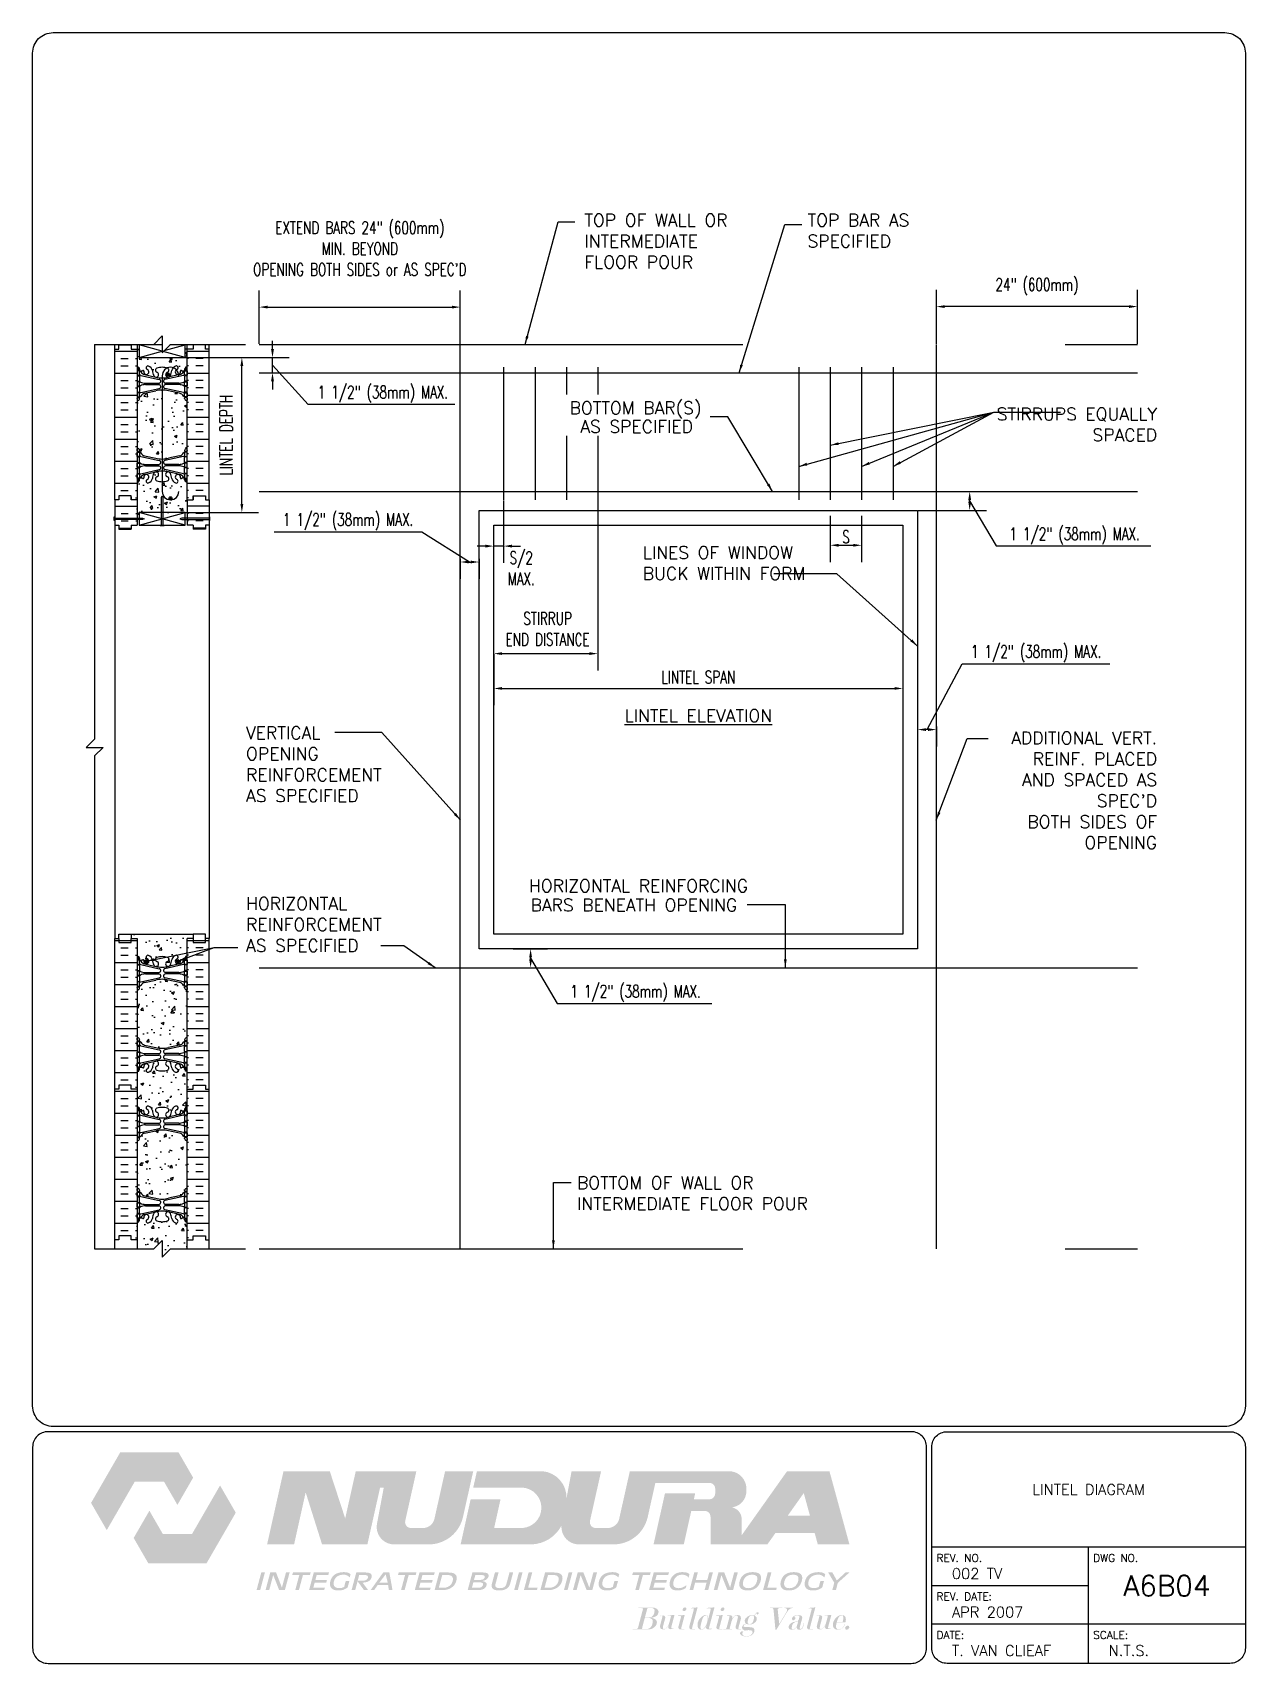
# Paper-space layout 'A6B04' of a CAD drawing. Header units: inches. Extents: x 0.42 to 7.8, y 0.49 to 10.41.
# The model-space entities are those that its viewports show. They can reach past a viewport. Long polylines and large blocks are cut down to what shows.
import ezdxf
from ezdxf.enums import TextEntityAlignment as Align

# ---------------------------------------------------------------- set-up
doc = ezdxf.new("R2010")
doc.units = ezdxf.units.IN
doc.header["$LTSCALE"] = 0.05
doc.header["$MEASUREMENT"] = 0
doc.linetypes.add('DASHED2', pattern=[0.375, 0.25, -0.125])
doc.linetypes.add('HIDDEN2', pattern=[0.1875, 0.125, -0.0625])
for name, color, linetype in [('0_FOAM_CONTOUR', 8, 'Continuous'), ('HATCH', 12, 'Continuous'), ('line25', 2, 'Continuous'), ('LINE3', 3, 'Continuous'), ('LINE9', 9, 'Continuous'), ('LOGO', 7, 'Continuous'), ('TBK_LINE65', 3, 'Continuous'), ('TBK_TEXT', 4, 'Continuous'), ('TEXT', 12, 'Continuous'), ('Web_Edge', 9, 'Continuous')]:
    doc.layers.add(name, color=color, linetype=linetype)
doc.styles.add('DIM', font='romans.shx', dxfattribs={"width": 0.7})
doc.styles.add('ROMANS', font='romans.shx', dxfattribs={"height": 1.5})
doc.styles.get("Standard").update_dxf_attribs({"font": 'romans.shx', "height": 0.75})
doc.dimstyles.new('ext_24', dxfattribs={"dimscale": 24, "dimtxt": 0.0625, "dimasz": 1, "dimexe": 2, "dimexo": 0.0625, "dimgap": 0.09375, "dimtad": 1, "dimdec": 1, "dimzin": 3, "dimdsep": 46, "dimlunit": 4, "dimtxsty": 'DIM', "dimcen": 0.09, "dimdle": 0.09375, "dimclrt": 12, "dimadec": 0, "dimazin": 0, "dimtfac": 1, "dimtdec": 1, "dimtmove": 2, "dimatfit": 3, "dimfxl": 0, "dimfrac": 2, "dimtolj": 1, "dimtzin": 0, "dimarcsym": 0})
pattern_1 = [(50, (0, 0), (3.586301, -0.313761), [0.375, -4.125]), (355, (0, 0), (-0.693757, 3.76096), [0.3, -3.3]), (100.45144, (0.299, -0.026), (2.892544, 3.4472), [0.318701, -3.50571]), (46.1842, (0, 1), (5.336207, -0.827596), [0.5625, -6.1875]), (96.6356, (0.4447, 0.931), (4.67331, 4.870593), [0.47805, -5.25857]), (351.1842, (0, 1), (4.67331, 4.870593), [0.45, -4.95]), (21, (0.5, 0.75), (2.984535, -2.013094), [0.375, -4.125]), (326, (0.5, 0.75), (1.216577, 3.62575), [0.3, -3.3]), (71.45144, (0.7487, 0.5822), (4.201112, 1.612656), [0.318701, -3.50571]), (37.5, (0, 0), (0.0607993, 1.6644693), [0, -3.26, 0, -3.35, 0, -3.3125]), (7.5, (0, 0), (1.3153477, 1.9720586), [0, -1.91, 0, -3.185, 0, -1.2625]), (327.5, (-1.115, 0), (2.6691122, -0.1127744), [0, -1.25, 0, -3.9, 0, -5.175]), (317.5, (-1.615, 0), (2.915931, 0.500525), [0, -1.625, 0, -2.59, 0, -3.675])]

psp = doc.layouts.new('A6B04')

# ---------------------------------------------------------------- texts
at = {"layer": 'TBK_TEXT', "color": 7, "style": 'ROMANS'}
for s, p in [('REV. NO.', (5.9215, 1.107)), ('DWG NO.', (6.876, 1.107)), ('REV. DATE:', (5.9215, 0.8726)), ('DATE:', (5.9215, 0.6382)), ('SCALE:', (6.876, 0.6382))]:
    psp.add_text(s, height=0.04688, dxfattribs=at).set_placement(p)

msp = doc.modelspace()

# ---------------------------------------------------------------- texts
at = {"layer": 'TEXT', "style": 'ROMANS'}
for s, p in [('BOTTOM BAR(S) ', (711.56, 274.63)), ('AS SPECIFIED  ', (711.56, 272.41)), ('HORIZONTAL REINFORCING', (716.1, 217.57)), ('BARS BENEATH OPENING', (714.81, 215.27))]:
    msp.add_text(s, height=1.5, dxfattribs=at).set_placement(p, align=Align.MIDDLE_RIGHT)
msp.add_text('%%ULINTEL ELEVATION', height=1.5, dxfattribs=at).set_placement((710.16, 237.88), align=Align.MIDDLE_CENTER)
at = {"layer": 'TEXT', "char_height": 1.5}
for s, insert, width, attachment_point in [('TOP OF WALL OR INTERMEDIATE FLOOR POUR', (696.55, 297.8), 22.219, 1), ('TOP BAR AS SPECIFIED', (723.2, 297.8), 14.0536, 1), ('STIRRUPS EQUALLY SPACED', (764.94, 274.65), 21.0641, 3), ('LINES OF WINDOW BUCK WITHIN FORM', (703.52, 258.1), 21.0641, 1), ('VERTICAL OPENING REINFORCEMENT AS SPECIFIED', (656.15, 236.58), 15.5333, 1), ("\\PADDITIONAL VERT. REINF. PLACED AND SPACED AS SPEC'D\\PBOTH SIDES OF OPENING", (764.94, 238.47), 21.0641, 3), ('HORIZONTAL REINFORCEMENT AS SPECIFIED', (656.15, 216.19), 15.5333, 1), ('BOTTOM OF WALL OR INTERMEDIATE FLOOR POUR', (695.67, 182.86), 35.4773, 1)]:
    msp.add_mtext(s, dxfattribs=dict(at, insert=insert, width=width, attachment_point=attachment_point))
at = {"layer": 'TEXT', "color": 12, "char_height": 1.5, "attachment_point": 5, "style": 'DIM'}
for insert in [(672.49, 276.27), (755.09, 259.34), (702.66, 204.72)]:
    msp.add_mtext('\\A1;1 1/2" (38mm) MAX.', dxfattribs=dict(at, insert=insert))

# ---------------------------------------------------------------- blocks, each defined once
blk = doc.blocks.new('TITLEBLOCK-Tag')
at = {"style": 'ROMANS'}
for tag, height, p in [('TITLE_LINE_1', 0.065, (0.927, -0.1328)), ('TITLE_LINE_2', 0.065, (0.9294, -0.2258)), ('CENTRE-LINE-3', 0.065, (0.927, -0.3246)), ('TITLE_LINE_4', 0.065, (0.927, -0.4299)), ('TITLE_LINE_5', 0.065, (0.927, -0.526)), ('DWG', 0.125, (1.4043, -0.9102))]:
    blk.add_attdef(tag, text='', height=height, dxfattribs=at).set_placement(p, align=Align.MIDDLE_CENTER)
for tag, p in [('LATEST_REVISION', (0.0954, -0.8366)), ('REVISION_DATE', (0.0954, -1.071)), ('DRAWN_BY', (0.0954, -1.3053)), ('SCALE', (1.0499, -1.3053))]:
    blk.add_attdef(tag, text='', height=0.065, dxfattribs=at).set_placement(p, align=Align.MIDDLE_LEFT)
blk = doc.blocks.new('*D6')
at = {"layer": 'Defpoints', "color": 0}
for p in [(681.73, 286.67), (657.73, 282.22), (681.73, 282.22)]:
    blk.add_point(p, dxfattribs=at)
at = {"layer": 'TEXT', "color": 0, "lineweight": -2}
for p, q in [((657.73, 282.29), (657.73, 288.67)), ((681.73, 282.29), (681.73, 288.67)), ((658.73, 286.67), (680.73, 286.67))]:
    blk.add_line(p, q, dxfattribs=at)
at = {"layer": 'TEXT', "color": 0}
for points in [[(658.73, 286.84), (658.73, 286.5), (657.73, 286.67)], [(680.73, 286.84), (680.73, 286.5), (681.73, 286.67)]]:
    blk.add_solid(points, dxfattribs=at)
at = {"layer": 'TEXT', "color": 12, "insert": (669.73, 293.65), "char_height": 1.5, "attachment_point": 5, "style": 'DIM'}
blk.add_mtext('\\A1;EXTEND BARS 24" (600mm)\\PMIN. BEYOND \\POPENING BOTH SIDES or AS SPEC\'D', dxfattribs=at)
blk = doc.blocks.new('*D1')
at = {"layer": 'Defpoints', "color": 0}
for p in [(686.91, 263.65), (685.73, 258.13), (685.73, 256.31)]:
    blk.add_point(p, dxfattribs=at)
at = {"layer": 'TEXT', "color": 0, "lineweight": -2}
for p, q in [((686.91, 263.59), (686.91, 256.13)), ((685.73, 256.38), (685.73, 260.13)), ((684.73, 258.13), (683.73, 258.13)), ((686.91, 258.13), (685.73, 258.13)), ((687.91, 258.13), (688.91, 258.13))]:
    blk.add_line(p, q, dxfattribs=at)
at = {"layer": 'TEXT', "color": 0}
for points in [[(684.73, 258.3), (684.73, 257.96), (685.73, 258.13)], [(687.91, 258.3), (687.91, 257.96), (686.91, 258.13)]]:
    blk.add_solid(points, dxfattribs=at)
at = {"layer": 'TEXT', "color": 12, "insert": (689.01, 255.48), "char_height": 1.5, "attachment_point": 5, "style": 'DIM'}
blk.add_mtext('\\A1;S/2\\PMAX.', dxfattribs=at)
blk = doc.blocks.new('*D7')
at = {"layer": 'Defpoints', "color": 0}
for p in [(698.16, 264.65), (685.73, 245.29), (698.16, 245.29)]:
    blk.add_point(p, dxfattribs=at)
at = {"layer": 'TEXT', "color": 0, "lineweight": -2}
for p, q in [((698.16, 264.59), (698.16, 243.29)), ((685.73, 245.23), (685.73, 243.29)), ((686.73, 245.29), (697.16, 245.29))]:
    blk.add_line(p, q, dxfattribs=at)
at = {"layer": 'TEXT', "color": 0}
for points in [[(686.73, 245.46), (686.73, 245.13), (685.73, 245.29)], [(697.16, 245.46), (697.16, 245.13), (698.16, 245.29)]]:
    blk.add_solid(points, dxfattribs=at)
at = {"layer": 'TEXT', "color": 12, "insert": (692.16, 248.24), "char_height": 1.5, "attachment_point": 5, "style": 'DIM'}
blk.add_mtext('\\A1;STIRRUP\\PEND DISTANCE', dxfattribs=at)
blk = doc.blocks.new('*D2')
at = {"layer": 'Defpoints', "color": 0}
for p in [(685.73, 245.29), (734.59, 245.29), (734.59, 241.13)]:
    blk.add_point(p, dxfattribs=at)
at = {"layer": 'TEXT', "color": 0, "lineweight": -2}
for p, q in [((685.73, 245.23), (685.73, 239.13)), ((734.59, 245.23), (734.59, 239.13)), ((686.73, 241.13), (733.59, 241.13))]:
    blk.add_line(p, q, dxfattribs=at)
at = {"layer": 'TEXT', "color": 0}
for points in [[(686.73, 241.3), (686.73, 240.97), (685.73, 241.13)], [(733.59, 241.3), (733.59, 240.97), (734.59, 241.13)]]:
    blk.add_solid(points, dxfattribs=at)
at = {"layer": 'TEXT', "color": 12, "insert": (710.16, 242.49), "char_height": 1.5, "attachment_point": 5, "style": 'DIM'}
blk.add_mtext('\\A1;LINTEL SPAN ', dxfattribs=at)
blk = doc.blocks.new('*D3')
at = {"layer": 'Defpoints', "color": 0}
for p in [(725.91, 261.82), (729.66, 261.82), (729.66, 258.23)]:
    blk.add_point(p, dxfattribs=at)
at = {"layer": 'TEXT', "color": 0, "lineweight": -2}
for p, q in [((725.91, 261.76), (725.91, 256.23)), ((729.66, 261.76), (729.66, 256.23)), ((726.91, 258.23), (728.66, 258.23))]:
    blk.add_line(p, q, dxfattribs=at)
at = {"layer": 'TEXT', "color": 0}
for points in [[(726.91, 258.4), (726.91, 258.06), (725.91, 258.23)], [(728.66, 258.4), (728.66, 258.06), (729.66, 258.23)]]:
    blk.add_solid(points, dxfattribs=at)
at = {"layer": 'TEXT', "color": 12, "insert": (727.79, 259.23), "char_height": 1.5, "attachment_point": 5, "style": 'DIM'}
blk.add_mtext('\\A1;S', dxfattribs=at)
blk = doc.blocks.new('*D8')
at = {"layer": 'Defpoints', "color": 0}
for p in [(738.59, 286.73), (738.59, 282.22), (762.59, 282.22)]:
    blk.add_point(p, dxfattribs=at)
at = {"layer": 'TEXT', "color": 0, "lineweight": -2}
for p, q in [((738.59, 282.29), (738.59, 288.73)), ((762.59, 282.29), (762.59, 288.73)), ((761.59, 286.73), (739.59, 286.73))]:
    blk.add_line(p, q, dxfattribs=at)
at = {"layer": 'TEXT', "color": 0}
for points in [[(739.59, 286.9), (739.59, 286.56), (738.59, 286.73)], [(761.59, 286.9), (761.59, 286.56), (762.59, 286.73)]]:
    blk.add_solid(points, dxfattribs=at)
at = {"layer": 'TEXT', "color": 12, "insert": (750.59, 289.11), "char_height": 1.5, "attachment_point": 5, "style": 'DIM'}
blk.add_mtext('\\A1;24" (600mm)', dxfattribs=at)
blk = doc.blocks.new('*D4')
at = {"layer": 'Defpoints', "color": 0}
for p in [(736.34, 236.65), (736.34, 236.22), (738.59, 236.65)]:
    blk.add_point(p, dxfattribs=at)
at = {"layer": 'TEXT', "color": 0, "lineweight": -2}
for p, q in [((737.47, 236.22), (741.67, 244.06)), ((741.67, 244.06), (759.31, 244.06)), ((736.34, 236.58), (736.34, 234.22)), ((737.59, 236.22), (737.34, 236.22)), ((738.59, 236.58), (738.59, 234.22))]:
    blk.add_line(p, q, dxfattribs=at)
at = {"layer": 'TEXT', "color": 0}
for points in [[(737.34, 236.38), (737.34, 236.05), (736.34, 236.22)], [(737.59, 236.38), (737.59, 236.05), (738.59, 236.22)]]:
    blk.add_solid(points, dxfattribs=at)
at = {"layer": 'TEXT', "color": 12, "insert": (750.49, 245.29), "char_height": 1.5, "attachment_point": 5, "style": 'DIM'}
blk.add_mtext('\\A1;1 1/2" (38mm) MAX.', dxfattribs=at)
blk = doc.blocks.new('*D5')
at = {"layer": 'Defpoints', "color": 0}
for p in [(681.73, 256.66), (683.98, 256.66), (683.98, 256.23)]:
    blk.add_point(p, dxfattribs=at)
at = {"layer": 'TEXT', "color": 0, "lineweight": -2}
for p, q in [((677.14, 259.81), (659.51, 259.81)), ((682.85, 256.23), (677.14, 259.81)), ((681.73, 256.6), (681.73, 254.23)), ((682.73, 256.23), (682.98, 256.23)), ((683.98, 256.6), (683.98, 254.23))]:
    blk.add_line(p, q, dxfattribs=at)
at = {"layer": 'TEXT', "color": 0}
for points in [[(682.73, 256.4), (682.73, 256.07), (681.73, 256.23)], [(682.98, 256.4), (682.98, 256.07), (683.98, 256.23)]]:
    blk.add_solid(points, dxfattribs=at)
at = {"layer": 'TEXT', "color": 12, "insert": (668.33, 261.05), "char_height": 1.5, "attachment_point": 5, "style": 'DIM'}
blk.add_mtext('\\A1;1 1/2" (38mm) MAX.', dxfattribs=at)
blk = doc.blocks.new('*D9')
at = {"layer": 'Defpoints', "color": 0}
for p in [(648.88, 280.65), (655.65, 280.65), (648.88, 262.15)]:
    blk.add_point(p, dxfattribs=at)
at = {"layer": 'TEXT', "color": 0, "lineweight": -2}
for p, q in [((648.94, 280.65), (657.65, 280.65)), ((655.65, 263.15), (655.65, 279.65)), ((648.94, 262.15), (657.65, 262.15))]:
    blk.add_line(p, q, dxfattribs=at)
at = {"layer": 'TEXT', "color": 0}
for points in [[(655.48, 279.65), (655.82, 279.65), (655.65, 280.65)], [(655.48, 263.15), (655.82, 263.15), (655.65, 262.15)]]:
    blk.add_solid(points, dxfattribs=at)
at = {"layer": 'TEXT', "color": 12, "insert": (653.79, 271.4), "char_height": 1.5, "attachment_point": 5, "rotation": 90, "style": 'DIM'}
blk.add_mtext('\\A1;LINTEL DEPTH', dxfattribs=at)

# ---------------------------------------------------------------- dimensions: what is measured, and where the dimension line sits
at = {"layer": 'TEXT'}
for base, p1, p2, text, override, picture, middle in [((681.73, 286.67), (657.73, 282.22), (681.73, 282.22), 'EXTEND BARS 24" (600mm)\\PMIN. BEYOND \\POPENING BOTH SIDES or AS SPEC\'D', {"dimscale": 1, "dimtxt": 1.5}, '*D6', (669.73, 293.65)), ((738.59, 286.73), (762.59, 282.22), (738.59, 282.22), '24" (600mm)', {"dimscale": 1, "dimtxt": 1.5}, '*D8', (750.59, 289.11)), ((685.73, 258.13), (686.91, 263.65), (685.73, 256.31), 'S/2\\PMAX.', {"dimscale": 1, "dimtxt": 1.5}, '*D1', (689.01, 255.48)), ((698.16, 245.29), (685.73, 245.29), (698.16, 264.65), 'STIRRUP\\PEND DISTANCE', {"dimscale": 1, "dimtxt": 1.5}, '*D7', (692.16, 248.24)), ((729.66, 258.23), (725.91, 261.82), (729.66, 261.82), 'S', {"dimscale": 1, "dimtxt": 1.5}, '*D3', (727.79, 259.23)), ((736.34, 236.22), (738.59, 236.65), (736.34, 236.65), '1 1/2" (38mm) MAX.', {"dimscale": 1, "dimtxt": 1.5, "dimtmove": 1}, '*D4', (741.76, 244.06)), ((734.59, 241.13), (685.73, 245.29), (734.59, 245.29), 'LINTEL SPAN ', {"dimscale": 1, "dimtxt": 1.5}, '*D2', (710.16, 242.49))]:
    dim = msp.add_linear_dim(base=base, p1=p1, p2=p2, text=text, dimstyle='ext_24', override=override, dxfattribs=at)
    dim.commit()
    dim.dimension.update_dxf_attribs({"geometry": picture, "text_midpoint": middle, "dimtype": 160})
for base, p1, p2, angle, text, override, picture, middle in [((655.65, 280.65), (648.88, 262.15), (648.88, 280.65), 90, 'LINTEL DEPTH', {"dimscale": 1, "dimtxt": 1.5}, '*D9', (653.79, 271.4)), ((683.98, 256.23), (681.73, 256.66), (683.98, 256.66), 180, '1 1/2" (38mm) MAX.', {"dimscale": 1, "dimtxt": 1.5, "dimtmove": 1}, '*D5', (677.05, 259.81))]:
    dim = msp.add_linear_dim(base=base, p1=p1, p2=p2, angle=angle, text=text, dimstyle='ext_24', override=override, dxfattribs=at)
    dim.commit()
    dim.dimension.update_dxf_attribs({"geometry": picture, "text_midpoint": middle, "dimtype": 160})

# ---------------------------------------------------------------- hatches: boundary and pattern name
h = msp.add_hatch()
h.set_pattern_fill('AR-CONC', color=12, scale=0.02, style=0)
h.set_pattern_definition([(50, (-256.7342, -0.5467), (3.643693, -0.318782), [0.381, -4.191]), (355, (-256.734, -0.5467), (-0.704857, 3.821133), [0.3048, -3.3528]), (100.451, (-256.4305, -0.5732), (2.93885, 3.502334), [0.3238, -3.5618]), (46.1842, (-256.734, 0.4693), (5.42158, -0.840847), [0.5715, -6.2865]), (96.6356, (-256.2824, 0.399), (4.748085, 4.94851), [0.4857, -5.3427]), (351.184, (-256.734, 0.4693), (4.748092, 4.948502), [0.4572, -5.0292]), (21, (-256.2262, 0.2153), (3.032298, -2.04531), [0.381, -4.191]), (326, (-256.226, 0.2153), (1.23604, 3.68376), [0.3048, -3.3528]), (71.4514, (-255.9735, 0.045), (4.26833, 1.638457), [0.3238, -3.5618]), (37.5, (-256.7342, -0.5467), (0.061772, 1.6911008), [0, -3.31216, 0, -3.4036, 0, -3.3655]), (7.5, (-256.7342, -0.5467), (1.3363933, 2.0036115), [0, -1.94056, 0, -3.23596, 0, -1.2827]), (327.5, (-257.867, -0.5467), (2.711812, -0.1145749), [0, -1.27, 0, -3.9624, 0, -5.2578]), (317.5, (-258.375, -0.5467), (2.9625836, 0.50853), [0, -1.651, 0, -2.63144, 0, -3.7338])])
h.paths.add_polyline_path([(649.13, 262.15), (649.13, 263.65), (643.13, 263.65), (643.13, 262.15)])
at = {"layer": 'HATCH'}
h = msp.add_hatch(dxfattribs=at)
h.set_pattern_fill('INSUL', color=256, scale=7, style=0)
h.set_pattern_definition([(0, (-2283.0335, -133.3595), (0, 2.625), []), (0, (-2283.0335, -132.4845), (0, 2.625), [0.875, -0.875]), (0, (-2283.0335, -131.6095), (0, 2.625), [0.875, -0.875])])
h.paths.add_polyline_path([(640.5, 263.65), (640.94, 263.65), (640.94, 264.15), (642.44, 264.15), (642.44, 263.65), (643.13, 263.65), (643.13, 281.65), (642.44, 281.65), (642.44, 282.15), (640.94, 282.15), (640.94, 281.65), (640.5, 281.65)])
h = msp.add_hatch(dxfattribs=at)
h.set_pattern_fill('AR-CONC', color=256, scale=0.5)
h.set_pattern_definition(pattern_1)
h.paths.add_polyline_path([(649.13, 281.65), (648.88, 281.65), (648.88, 280.65), (643.38, 280.65), (643.38, 281.65), (643.13, 281.65), (643.13, 279.56, 0.064398), (643.24, 279.5), (643.33, 279.5), (643.33, 279.45, -0.249069), (643.44, 279.25), (643.44, 279.18, -0.414214), (643.38, 279.12), (643.33, 279.12), (643.33, 279.05), (643.43, 279.05, 0.10046), (643.83, 279.1, -0.601435), (643.95, 279, 2.182095), (644.36, 279.21, -1), (644.52, 279.62, -0.24438), (644.97, 279.1, 0.053157), (645.13, 278.49, 0.223253), (645.33, 278.32), (645.35, 278.32, 0.955472), (645.49, 278.91, -0.735593), (645.48, 279.37, -0.082755), (646.13, 279.48, -0.074815), (646.72, 279.39, -0.106407), (647.13, 279.48, -0.083242), (647.45, 279.42, -0.117477), (647.74, 279.62, -1), (647.9, 279.21, 0.0567), (647.84, 279.18, -0.154746), (648.11, 278.64, 0.383483), (648.31, 279, -0.601435), (648.43, 279.1, 0.10046), (648.82, 279.05), (648.93, 279.05), (648.93, 279.12), (648.88, 279.12, -0.414214), (648.82, 279.18), (648.82, 279.25, -0.249069), (648.93, 279.45), (648.93, 279.5), (649.02, 279.5, 0.064398), (649.13, 279.56)])
h.paths.add_polyline_path([(649.13, 275.43, 0.082415), (648.98, 275.51, -0.317837), (648.82, 275.75), (648.82, 275.81, -0.414214), (648.88, 275.88), (648.93, 275.88), (648.93, 275.95), (648.82, 275.95, -0.188973), (648.67, 276.04, 0.196323), (648.22, 276.39), (646.9, 276.68, 0.057795), (646.13, 276.77), (646.13, 268.53, 0.057795), (646.9, 268.62), (648.22, 268.91, 0.196323), (648.67, 269.26, -0.188973), (648.82, 269.35), (648.93, 269.35), (648.93, 269.42), (648.88, 269.42, -0.414214), (648.82, 269.49), (648.82, 269.55, -0.317837), (648.98, 269.79, 0.082415), (649.13, 269.87)])
h.paths.add_polyline_path([(646.13, 276.77, 0.057795), (645.36, 276.68), (644.04, 276.39, 0.196323), (643.59, 276.04, -0.188973), (643.43, 275.95), (643.33, 275.95), (643.33, 275.88), (643.38, 275.88, -0.414214), (643.44, 275.81), (643.44, 275.75, -0.317837), (643.27, 275.51, 0.082415), (643.13, 275.43), (643.13, 269.87, 0.082415), (643.27, 269.79, -0.317837), (643.44, 269.55), (643.44, 269.49, -0.414214), (643.38, 269.42), (643.33, 269.42), (643.33, 269.35), (643.43, 269.35, -0.188973), (643.59, 269.26, 0.196323), (644.04, 268.91), (645.36, 268.62, 0.057795), (646.13, 268.53)])
h.paths.add_polyline_path([(646.13, 265.82, -0.082755), (645.48, 265.93, -0.735593), (645.49, 266.39, 0.955472), (645.35, 266.98), (645.33, 266.98, 0.223253), (645.13, 266.81, 0.053157), (644.97, 266.2, -0.24438), (644.52, 265.68, -1), (644.36, 266.09, 2.182095), (643.95, 266.3, -0.601435), (643.83, 266.2, 0.10046), (643.43, 266.25), (643.33, 266.25), (643.33, 266.18), (643.38, 266.18, -0.414214), (643.44, 266.12), (643.44, 266.05, -0.249069), (643.33, 265.85), (643.33, 265.8), (643.24, 265.8, 0.064398), (643.13, 265.74), (643.13, 263.65), (643.13, 261.48), (643.38, 261.48), (643.38, 262.15), (646.05, 262.15), (646.05, 263.93), (646.13, 264.15), (646.21, 263.93), (646.21, 262.15), (648.88, 262.15), (648.88, 261.48), (649.13, 261.48), (649.13, 263.65), (649.13, 265.74, 0.064398), (649.02, 265.8), (648.93, 265.8), (648.93, 265.85, -0.249069), (648.82, 266.05), (648.82, 266.12, -0.414214), (648.88, 266.18), (648.93, 266.18), (648.93, 266.25), (648.82, 266.25, 0.10046), (648.43, 266.2, -0.601435), (648.31, 266.3, 2.182095), (647.9, 266.09, -1), (647.74, 265.68, -0.24438), (647.29, 266.2, 0.053157), (647.12, 266.81, 0.223253), (646.92, 266.98), (646.9, 266.98, 0.955472), (646.76, 266.39, -0.735593), (646.78, 265.93, -0.082755), (646.13, 265.82), (646.13, 264.65, 0.414214), (647.13, 263.65, -0.414214), (646.94, 263.84, -1), (647.32, 263.84, -0.414214), (647.13, 263.65, -0.414214), (646.13, 264.65)])
h = msp.add_hatch(dxfattribs=at)
h.set_pattern_fill('INSUL', color=256, scale=7, style=0)
h.set_pattern_definition([(180, (3575.2896, -133.3595), (0, 2.625), []), (180, (3575.2896, -132.4845), (0, 2.625), [0.875, -0.875]), (180, (3575.2896, -131.6095), (0, 2.625), [0.875, -0.875])])
h.paths.add_polyline_path([(651.75, 263.65), (651.32, 263.65), (651.32, 264.15), (649.82, 264.15), (649.82, 263.65), (649.13, 263.65), (649.13, 281.65), (649.82, 281.65), (649.82, 282.15), (651.32, 282.15), (651.32, 281.65), (651.75, 281.65)])
h = msp.add_hatch(dxfattribs=at)
h.set_pattern_fill('INSUL', color=256, scale=7, style=0)
h.set_pattern_definition([(0, (-2283.0335, -203.7268), (0, 2.625), []), (0, (-2283.0335, -202.8518), (0, 2.625), [0.875, -0.875]), (0, (-2283.0335, -201.9768), (0, 2.625), [0.875, -0.875])])
h.paths.add_polyline_path([(640.5, 193.28), (640.94, 193.28), (640.94, 193.78), (642.44, 193.78), (642.44, 193.28), (643.13, 193.28), (643.13, 211.28), (642.44, 211.28), (642.44, 211.78), (640.94, 211.78), (640.94, 211.28), (640.5, 211.28)])
h = msp.add_hatch(dxfattribs=at)
h.set_pattern_fill('AR-CONC', color=256, scale=0.5)
h.set_pattern_definition(pattern_1)
h.paths.add_polyline_path([(649.13, 211.28), (649.82, 211.28), (649.82, 211.78), (642.44, 211.78), (642.44, 211.28), (643.13, 211.28), (643.13, 209.19, 0.064398), (643.24, 209.13), (643.33, 209.13), (643.33, 209.09, -0.249069), (643.44, 208.88), (643.44, 208.81, -0.414214), (643.38, 208.75), (643.33, 208.75), (643.33, 208.68), (643.43, 208.68, 0.10046), (643.83, 208.74, -0.601435), (643.95, 208.63, 2.182095), (644.36, 208.84, -1), (644.52, 209.25, -0.24438), (644.97, 208.73, 0.053157), (645.13, 208.12, 0.223253), (645.33, 207.95), (645.35, 207.95, 0.955472), (645.49, 208.54, -0.735593), (645.48, 209, -0.082755), (646.13, 209.11, -0.082755), (646.78, 209, -0.735593), (646.76, 208.54, 0.955472), (646.9, 207.95), (646.92, 207.95, 0.223253), (647.12, 208.12, 0.053157), (647.29, 208.73, -0.24438), (647.74, 209.25, -1), (647.9, 208.84, 2.182095), (648.31, 208.63, -0.601435), (648.43, 208.74, 0.10046), (648.82, 208.68), (648.93, 208.68), (648.93, 208.75), (648.88, 208.75, -0.414214), (648.82, 208.81), (648.82, 208.88, -0.249069), (648.93, 209.09), (648.93, 209.13), (649.02, 209.13, 0.064398), (649.13, 209.19)])
h.paths.add_polyline_path([(648.2, 208.56, -1), (647.83, 208.56, -1)], flags=16)
h.paths.add_polyline_path([(644.43, 208.56, -1), (644.06, 208.56, -1)], flags=16)
h.paths.add_polyline_path([(649.13, 205.06, 0.082415), (648.98, 205.14, -0.317837), (648.82, 205.38), (648.82, 205.45, -0.414214), (648.88, 205.51), (648.93, 205.51), (648.93, 205.58), (648.82, 205.58, -0.188973), (648.67, 205.67, 0.196323), (648.22, 206.02), (646.9, 206.31, 0.057795), (646.13, 206.4, 0.057795), (645.36, 206.31), (644.04, 206.02, 0.196323), (643.59, 205.67, -0.188973), (643.43, 205.58), (643.33, 205.58), (643.33, 205.51), (643.38, 205.51, -0.414214), (643.44, 205.45), (643.44, 205.38, -0.317837), (643.27, 205.14, 0.082415), (643.13, 205.06), (643.13, 199.5, 0.082415), (643.27, 199.42, -0.317837), (643.44, 199.19), (643.44, 199.12, -0.414214), (643.38, 199.06), (643.33, 199.06), (643.33, 198.99), (643.43, 198.99, -0.188973), (643.59, 198.89, 0.196323), (644.04, 198.55), (645.36, 198.25, 0.057795), (646.13, 198.17, 0.057795), (646.9, 198.25), (648.22, 198.55, 0.196323), (648.67, 198.89, -0.188973), (648.82, 198.99), (648.93, 198.99), (648.93, 199.06), (648.88, 199.06, -0.414214), (648.82, 199.12), (648.82, 199.19, -0.317837), (648.98, 199.42, 0.082415), (649.13, 199.5)])
h.paths.add_polyline_path([(649.13, 195.37, 0.064398), (649.02, 195.44), (648.93, 195.44), (648.93, 195.48, -0.249069), (648.82, 195.69), (648.82, 195.75, -0.414214), (648.88, 195.82), (648.93, 195.82), (648.93, 195.89), (648.82, 195.89, 0.10046), (648.43, 195.83, -0.601435), (648.31, 195.93, 2.182095), (647.9, 195.72, -1), (647.74, 195.31, -0.24438), (647.29, 195.83, 0.053157), (647.12, 196.45, 1.553132), (646.76, 196.02, -0.735593), (646.78, 195.57, -0.082755), (646.13, 195.46, -0.082755), (645.48, 195.57, -0.735593), (645.49, 196.02, 1.553132), (645.13, 196.45, 0.053157), (644.97, 195.83, -0.24438), (644.52, 195.31, -1), (644.36, 195.72, 2.182095), (643.95, 195.93, -0.601435), (643.83, 195.83, 0.10046), (643.43, 195.89), (643.33, 195.89), (643.33, 195.82), (643.38, 195.82, -0.414214), (643.44, 195.75), (643.44, 195.69, -0.249069), (643.33, 195.48), (643.33, 195.44), (643.24, 195.44, 0.064398), (643.13, 195.37), (643.13, 191.19, 0.064398), (643.24, 191.13), (643.33, 191.13), (643.33, 191.09, -0.249069), (643.44, 190.88), (643.44, 190.81, -0.414214), (643.38, 190.75), (643.33, 190.75), (643.33, 190.68), (643.43, 190.68, 0.10046), (643.83, 190.74, -0.601435), (643.95, 190.63, 2.182095), (644.36, 190.84, -1), (644.52, 191.25, -0.24438), (644.97, 190.73, 0.053157), (645.13, 190.12, 1.553132), (645.49, 190.54, -0.735593), (645.48, 191, -0.082755), (646.13, 191.11, -0.082755), (646.78, 191, -0.735593), (646.76, 190.54, 1.553132), (647.12, 190.12, 0.053157), (647.29, 190.73, -0.24438), (647.74, 191.25, -1), (647.9, 190.84, 2.182095), (648.31, 190.63, -0.601435), (648.43, 190.74, 0.10046), (648.82, 190.68), (648.93, 190.68), (648.93, 190.75), (648.88, 190.75, -0.414214), (648.82, 190.81), (648.82, 190.88, -0.249069), (648.93, 191.09), (648.93, 191.13), (649.02, 191.13, 0.064398), (649.13, 191.19)])
h.paths.add_polyline_path([(649.13, 187.06, 0.082415), (648.98, 187.14, -0.317837), (648.82, 187.38), (648.82, 187.45, -0.414214), (648.88, 187.51), (648.93, 187.51), (648.93, 187.58), (648.82, 187.58, -0.188973), (648.67, 187.67, 0.196323), (648.22, 188.02), (646.9, 188.31, 0.057795), (646.13, 188.4, 0.057795), (645.36, 188.31), (644.04, 188.02, 0.196323), (643.59, 187.67, -0.188973), (643.43, 187.58), (643.33, 187.58), (643.33, 187.51), (643.38, 187.51, -0.414214), (643.44, 187.45), (643.44, 187.38, -0.317837), (643.27, 187.14, 0.082415), (643.13, 187.06), (643.13, 181.5, 0.082415), (643.27, 181.42, -0.317837), (643.44, 181.19), (643.44, 181.12, -0.414214), (643.38, 181.06), (643.33, 181.06), (643.33, 180.99), (643.43, 180.99, -0.188973), (643.59, 180.89, 0.196323), (644.04, 180.55), (645.36, 180.25, 0.057795), (646.13, 180.17, 0.057795), (646.9, 180.25), (648.22, 180.55, 0.196323), (648.67, 180.89, -0.188973), (648.82, 180.99), (648.93, 180.99), (648.93, 181.06), (648.88, 181.06, -0.414214), (648.82, 181.12), (648.82, 181.19, -0.317837), (648.98, 181.42, 0.082415), (649.13, 181.5)])
h.paths.add_polyline_path([(649.13, 177.37, 0.064398), (649.02, 177.44), (648.93, 177.44), (648.93, 177.48, -0.249069), (648.82, 177.69), (648.82, 177.75, -0.414214), (648.88, 177.82), (648.93, 177.82), (648.93, 177.89), (648.82, 177.89, 0.10046), (648.43, 177.83, -0.601435), (648.31, 177.93, 2.182095), (647.9, 177.72, -1), (647.74, 177.31, -0.24438), (647.29, 177.83, 0.053157), (647.12, 178.45, 1.553132), (646.76, 178.02, -0.735593), (646.78, 177.57, -0.082755), (646.13, 177.46, -0.082755), (645.48, 177.57, -0.735593), (645.49, 178.02, 1.553132), (645.13, 178.45, 0.053157), (644.97, 177.83, -0.24438), (644.52, 177.31, -1), (644.36, 177.72, 2.182095), (643.95, 177.93, -0.601435), (643.83, 177.83, 0.10046), (643.43, 177.89), (643.33, 177.89), (643.33, 177.82), (643.38, 177.82, -0.414214), (643.44, 177.75), (643.44, 177.69, -0.249069), (643.33, 177.48), (643.33, 177.44), (643.24, 177.44, 0.064398), (643.13, 177.37), (643.13, 174.22), (645.13, 174.22), (646.13, 175.22), (646.13, 173.22), (647.13, 174.22), (649.13, 174.22)])
h = msp.add_hatch(dxfattribs=at)
h.set_pattern_fill('INSUL', color=256, scale=7, style=0)
h.set_pattern_definition([(180, (3575.2896, -203.7268), (0, 2.625), []), (180, (3575.2896, -202.8518), (0, 2.625), [0.875, -0.875]), (180, (3575.2896, -201.9768), (0, 2.625), [0.875, -0.875])])
h.paths.add_polyline_path([(651.75, 193.28), (651.32, 193.28), (651.32, 193.78), (649.82, 193.78), (649.82, 193.28), (649.13, 193.28), (649.13, 211.28), (649.82, 211.28), (649.82, 211.78), (651.32, 211.78), (651.32, 211.28), (651.75, 211.28)])
h = msp.add_hatch(dxfattribs=at)
h.set_pattern_fill('INSUL', color=256, scale=7, style=0)
h.set_pattern_definition([(0, (-2283.0335, -221.7268), (0, 2.625), []), (0, (-2283.0335, -220.8518), (0, 2.625), [0.875, -0.875]), (0, (-2283.0335, -219.9768), (0, 2.625), [0.875, -0.875])])
h.paths.add_polyline_path([(640.5, 175.28), (640.94, 175.28), (640.94, 175.78), (642.44, 175.78), (642.44, 175.28), (643.13, 175.28), (643.13, 193.28), (642.44, 193.28), (642.44, 193.78), (640.94, 193.78), (640.94, 193.28), (640.5, 193.28)])
h = msp.add_hatch(dxfattribs=at)
h.set_pattern_fill('INSUL', color=256, scale=7, style=0)
h.set_pattern_definition([(180, (3575.2896, -221.7268), (0, 2.625), []), (180, (3575.2896, -220.8518), (0, 2.625), [0.875, -0.875]), (180, (3575.2896, -219.9768), (0, 2.625), [0.875, -0.875])])
h.paths.add_polyline_path([(651.75, 175.28), (651.32, 175.28), (651.32, 175.78), (649.82, 175.78), (649.82, 175.28), (649.13, 175.28), (649.13, 193.28), (649.82, 193.28), (649.82, 193.78), (651.32, 193.78), (651.32, 193.28), (651.75, 193.28)])
at = {"layer": 'LINE3'}
for points in [[(647.03, 278.62, 1), (646.66, 278.62, 1)], [(647.32, 263.84, 1), (646.94, 263.84, 1)], [(644.43, 208.56, 1), (644.06, 208.56, 1)], [(648.2, 208.56, 1), (647.83, 208.56, 1)]]:
    msp.add_hatch(color=9, dxfattribs=at).paths.add_polyline_path(points)

# ---------------------------------------------------------------- linework, layer by layer
at = {"color": 12}
for p, q in [((640.5, 260.65), (640.5, 211.28)), ((651.75, 260.65), (651.75, 211.28)), ((642.44, 211.78), (649.82, 211.78))]:
    msp.add_line(p, q, dxfattribs=at)
at = {"layer": '0_FOAM_CONTOUR'}
for p, q in [((640.94, 264.03), (640.94, 263.65)), ((642.44, 264.03), (642.44, 263.65)), ((649.82, 264.03), (649.82, 263.65)), ((651.32, 264.03), (651.32, 263.65))]:
    msp.add_line(p, q, dxfattribs=at)
at = {"layer": 'HATCH'}
for p, q in [((643.13, 281.65), (643.38, 281.65)), ((647.27, 280.54), (647.27, 280.54)), ((649.13, 281.65), (648.88, 281.65)), ((640.5, 262.89), (643.13, 262.89)), ((651.75, 262.89), (649.13, 262.89)), ((641.22, 262.02), (642.09, 262.02)), ((641.22, 261.14), (642.09, 261.14)), ((642.97, 262.02), (643.13, 262.02)), ((642.97, 261.14), (643.13, 261.14)), ((649.29, 262.02), (649.13, 262.02)), ((649.29, 261.14), (649.13, 261.14)), ((651.04, 262.02), (650.16, 262.02)), ((651.04, 261.14), (650.16, 261.14)), ((640.94, 260.27), (642.44, 260.27)), ((651.32, 260.27), (649.82, 260.27))]:
    msp.add_line(p, q, dxfattribs=at)
at = {"layer": 'line25'}
for p, q in [((640.5, 263.65), (640.5, 282.22)), ((643.13, 282.22), (643.13, 263.65)), ((649.13, 263.65), (649.13, 282.22)), ((651.75, 263.65), (651.75, 282.22)), ((640.5, 263.65), (640.5, 260.65)), ((643.13, 263.65), (643.13, 260.65)), ((649.13, 263.65), (649.13, 260.65)), ((651.75, 263.65), (651.75, 260.65)), ((643.38, 262.15), (643.38, 260.65)), ((648.88, 262.15), (643.38, 262.15)), ((648.88, 260.65), (648.88, 262.15)), ((640.5, 260.65), (640.94, 260.65)), ((640.94, 260.65), (640.94, 260.15)), ((640.94, 260.15), (642.44, 260.15)), ((642.44, 260.65), (642.44, 260.15)), ((642.44, 260.65), (643.13, 260.65)), ((643.38, 260.65), (648.88, 260.65)), ((649.82, 260.65), (649.13, 260.65)), ((649.82, 260.65), (649.82, 260.15)), ((651.32, 260.15), (649.82, 260.15)), ((651.75, 260.65), (651.32, 260.65)), ((651.32, 260.65), (651.32, 260.15)), ((640.5, 174.22), (640.5, 211.28)), ((643.13, 211.28), (643.13, 174.22)), ((649.13, 174.22), (649.13, 211.28)), ((651.75, 174.22), (651.75, 211.28))]:
    msp.add_line(p, q, dxfattribs=at)
at = {"layer": 'line25', "color": 9, "linetype": 'HIDDEN2', "ltscale": 24}
for p, q in [((657.73, 282.22), (762.59, 282.22)), ((657.73, 174.22), (762.59, 174.22))]:
    msp.add_line(p, q, dxfattribs=at)
at = {"layer": 'line25'}
for points in [[(640.5, 281.65), (640.94, 281.65), (640.94, 282.15), (642.44, 282.15), (642.44, 281.65), (643.13, 281.65)], [(646.13, 282.15), (643.38, 282.15), (643.38, 280.65), (648.88, 280.65), (648.88, 282.15), (647.05, 282.15)], [(651.75, 281.65), (651.32, 281.65), (651.32, 282.15), (649.82, 282.15), (649.82, 281.65), (649.13, 281.65)], [(643.13, 263.65), (642.44, 263.65), (642.44, 264.15), (640.94, 264.15), (640.94, 263.65), (640.5, 263.65)], [(649.13, 263.65), (649.82, 263.65), (649.82, 264.15), (651.32, 264.15), (651.32, 263.65), (651.75, 263.65)], [(640.5, 211.28), (640.94, 211.28), (640.94, 211.78), (642.44, 211.78), (642.44, 211.28), (643.13, 211.28)], [(651.75, 211.28), (651.32, 211.28), (651.32, 211.78), (649.82, 211.78), (649.82, 211.28), (649.13, 211.28)], [(643.13, 193.28), (642.44, 193.28), (642.44, 193.78), (640.94, 193.78), (640.94, 193.28), (640.5, 193.28)], [(649.13, 193.28), (649.82, 193.28), (649.82, 193.78), (651.32, 193.78), (651.32, 193.28), (651.75, 193.28)], [(643.13, 175.28), (642.44, 175.28), (642.44, 175.78), (640.94, 175.78), (640.94, 175.28), (640.5, 175.28)], [(649.13, 175.28), (649.82, 175.28), (649.82, 175.78), (651.32, 175.78), (651.32, 175.28), (651.75, 175.28)]]:
    msp.add_lwpolyline(points, dxfattribs=at)
at = {"layer": 'line25', "color": 9, "linetype": 'HIDDEN2', "ltscale": 24}
msp.add_lwpolyline([(683.98, 262.4), (736.34, 262.4), (736.34, 210.03), (683.98, 210.03)], close=True, dxfattribs=at)
at = {"layer": 'line25'}
msp.add_lwpolyline([(685.73, 260.65), (734.59, 260.65), (734.59, 211.78), (685.73, 211.78)], close=True, dxfattribs=at)
at = {"layer": 'LINE3', "color": 5}
for p, q in [((681.73, 274.69), (681.73, 282.22)), ((738.59, 174.22), (738.59, 282.22)), ((657.73, 278.82), (762.59, 278.82)), ((686.91, 279.49), (686.91, 272.23)), ((690.66, 279.49), (690.66, 272.33)), ((694.41, 279.49), (694.41, 276.24)), ((698.16, 279.49), (698.16, 276.24)), ((722.16, 279.49), (722.16, 276.68)), ((725.91, 279.49), (725.91, 276.68)), ((729.66, 279.49), (729.66, 263.65)), ((733.41, 279.49), (733.41, 263.65)), ((722.16, 276.68), (722.16, 263.65)), ((725.91, 276.68), (725.91, 263.65)), ((681.73, 174.22), (681.73, 274.69)), ((686.91, 272.23), (686.91, 263.65)), ((690.66, 272.33), (690.66, 263.65)), ((694.41, 271.28), (694.41, 263.65)), ((698.16, 271.28), (698.16, 263.65)), ((657.73, 264.65), (762.59, 264.65)), ((657.73, 207.78), (762.59, 207.78))]:
    msp.add_line(p, q, dxfattribs=at)
at = {"layer": 'LINE3', "color": 9}
msp.add_line((646.13, 278.48), (646.13, 264.65), dxfattribs=at)
at = {"layer": 'LINE3'}
msp.add_circle((646.85, 278.62), 0.188, dxfattribs=at)
at = {"layer": 'LINE3', "color": 9}
for centre in [(647.13, 263.84), (644.24, 208.56), (648.01, 208.56)]:
    msp.add_circle(centre, 0.188, dxfattribs=at)
for centre, start, end in [((647.13, 278.48), 90, 180), ((647.13, 278.48), 0, 90), ((647.13, 264.65), 180, 270), ((647.13, 264.65), 270, 0)]:
    msp.add_arc(centre, 1, start, end, dxfattribs=at)
at = {"layer": 'LINE9'}
for p, q in [((645.13, 282.22), (646.13, 283.22)), ((646.13, 283.22), (646.13, 281.22)), ((638.07, 282.22), (638.07, 235.08)), ((638.07, 282.22), (645.13, 282.22)), ((646.13, 281.4), (643.38, 282.15)), ((643.38, 280.65), (646.13, 281.4)), ((646.13, 281.22), (647.13, 282.22)), ((648.88, 280.65), (646.27, 281.36)), ((646.37, 281.47), (648.88, 282.15)), ((647.13, 282.22), (656.1, 282.22)), ((646.05, 263.93), (646.13, 264.15)), ((646.05, 260.65), (646.05, 263.93)), ((646.13, 264.15), (646.21, 263.93)), ((646.21, 263.93), (646.21, 260.65)), ((640.42, 261.17), (640.42, 261.63)), ((640.42, 261.63), (640.5, 261.63)), ((640.5, 261.17), (640.42, 261.17)), ((640.5, 261.63), (640.5, 261.17)), ((640.5, 261.48), (643.78, 261.48)), ((643.78, 261.32), (640.5, 261.32)), ((643.78, 261.48), (644, 261.4)), ((644, 261.4), (643.78, 261.32)), ((648.48, 261.48), (648.25, 261.4)), ((648.25, 261.4), (648.48, 261.32)), ((651.75, 261.48), (648.48, 261.48)), ((648.48, 261.32), (651.75, 261.32)), ((651.75, 261.63), (651.75, 261.17)), ((651.84, 261.63), (651.75, 261.63)), ((651.75, 261.17), (651.84, 261.17)), ((651.84, 261.17), (651.84, 261.63)), ((645.9, 260.65), (646.36, 260.65)), ((645.9, 260.57), (645.9, 260.65)), ((646.36, 260.57), (645.9, 260.57)), ((646.36, 260.65), (646.36, 260.57)), ((686.16, 260.65), (734.16, 260.65)), ((638.07, 235.08), (637.07, 234.08)), ((637.07, 234.08), (639.07, 234.08)), ((639.07, 234.08), (638.07, 233.08)), ((638.07, 233.08), (638.07, 174.22)), ((638.07, 174.22), (645.13, 174.22)), ((645.13, 174.22), (646.13, 175.22)), ((646.13, 175.22), (646.13, 173.22)), ((646.13, 173.22), (647.13, 174.22)), ((647.13, 174.22), (656.1, 174.22))]:
    msp.add_line(p, q, dxfattribs=at)
at = {"layer": 'LINE9', "color": 12}
for p, q in [((643.38, 260.65), (648.88, 262.15)), ((648.88, 260.65), (643.38, 262.15))]:
    msp.add_line(p, q, dxfattribs=at)
at = {"layer": 'LINE9', "linetype": 'DASHED2', "ltscale": 0.15}
for points in [[(640.94, 211.28), (640.94, 211.28), (640.94, 210.78), (642.44, 210.78), (642.44, 211.28), (642.44, 211.28)], [(649.82, 211.28), (649.82, 211.28), (649.82, 210.78), (651.32, 210.78), (651.32, 211.28), (651.32, 211.28)]]:
    msp.add_lwpolyline(points, dxfattribs=at)
at = {"layer": 'TEXT'}
for p, q in [((659.31, 281.65), (659.31, 282.65)), ((655.71, 280.65), (661.31, 280.65)), ((659.31, 278.82), (659.31, 280.65)), ((659.31, 278.82), (659.31, 280.65)), ((657.79, 278.82), (661.31, 278.82)), ((659.31, 279.73), (663.55, 275.04)), ((659.31, 277.82), (659.31, 276.82)), ((681.08, 275.04), (663.55, 275.04)), ((736.41, 264.65), (744.56, 264.65)), ((742.56, 263.4), (742.56, 263.65)), ((736.41, 262.4), (744.56, 262.4)), ((688.06, 210.03), (692.13, 210.03)), ((690.13, 208.78), (690.13, 209.03)), ((688.06, 207.78), (692.13, 207.78))]:
    msp.add_line(p, q, dxfattribs=at)
at = {"layer": 'TEXT', "color": 12}
for p, q in [((742.56, 263.53), (745.73, 258.15)), ((745.73, 258.15), (764.2, 258.15)), ((690.13, 208.91), (693.3, 203.53)), ((693.3, 203.53), (711.77, 203.53))]:
    msp.add_line(p, q, dxfattribs=at)
at = {"layer": 'TEXT'}
for points in [[(659.14, 281.65), (659.48, 281.65), (659.31, 280.65)], [(659.14, 277.82), (659.48, 277.82), (659.31, 278.82)], [(742.4, 263.65), (742.73, 263.65), (742.56, 264.65)], [(742.4, 263.4), (742.73, 263.4), (742.56, 262.4)], [(689.97, 209.03), (690.3, 209.03), (690.13, 210.03)], [(689.97, 208.78), (690.3, 208.78), (690.13, 207.78)]]:
    msp.add_solid(points, dxfattribs=at)
at = {"layer": 'Web_Edge', "color": 12}
for p, q in [((643.13, 279.22), (643.17, 279.22)), ((643.13, 279.12), (643.38, 279.12)), ((643.13, 278.48), (643.38, 278.48)), ((643.24, 279.5), (643.33, 279.5)), ((643.24, 279.12), (643.24, 279.05)), ((643.24, 278.55), (643.24, 278.48)), ((643.33, 279.5), (643.33, 279.45)), ((643.33, 279.12), (643.33, 279.05)), ((643.33, 278.55), (643.33, 278.48)), ((643.44, 279.25), (643.44, 279.18)), ((643.58, 278.52), (645.79, 278.04)), ((644.04, 278.61), (645.36, 278.31)), ((648.68, 278.52), (646.47, 278.04)), ((648.22, 278.61), (646.9, 278.31)), ((648.82, 279.25), (648.82, 279.18)), ((649.13, 279.12), (648.88, 279.12)), ((649.13, 278.48), (648.88, 278.48)), ((649.02, 279.5), (648.93, 279.5)), ((648.93, 279.5), (648.93, 279.45)), ((648.93, 279.12), (648.93, 279.05)), ((648.93, 278.55), (648.93, 278.48)), ((649.02, 279.12), (649.02, 279.05)), ((649.02, 278.55), (649.02, 278.48)), ((649.13, 279.22), (649.09, 279.22)), ((643.13, 277.82), (643.38, 277.82)), ((643.13, 277.18), (643.38, 277.18)), ((643.24, 277.82), (643.24, 277.75)), ((643.24, 277.25), (643.24, 277.18)), ((643.33, 277.82), (643.33, 277.75)), ((643.33, 277.25), (643.33, 277.18)), ((643.44, 278.41), (643.44, 277.88)), ((643.44, 277.11), (643.44, 276.58)), ((643.58, 276.47), (645.79, 276.95)), ((644.04, 276.39), (645.36, 276.68)), ((644.14, 277.59), (645.74, 277.59)), ((644.14, 277.41), (645.74, 277.41)), ((648.68, 276.47), (646.47, 276.95)), ((648.11, 277.59), (646.52, 277.59)), ((648.11, 277.41), (646.52, 277.41)), ((648.22, 276.39), (646.9, 276.68)), ((648.82, 278.41), (648.82, 277.88)), ((648.82, 277.11), (648.82, 276.58)), ((649.13, 277.82), (648.88, 277.82)), ((649.13, 277.18), (648.88, 277.18)), ((648.93, 277.82), (648.93, 277.75)), ((648.93, 277.25), (648.93, 277.18)), ((649.02, 277.82), (649.02, 277.75)), ((649.02, 277.25), (649.02, 277.18)), ((643.13, 276.52), (643.38, 276.52)), ((643.13, 275.88), (643.38, 275.88)), ((643.14, 275.76), (643.14, 275.57)), ((643.24, 276.52), (643.24, 276.45)), ((643.24, 275.95), (643.24, 275.88)), ((643.33, 276.52), (643.33, 276.45)), ((643.33, 275.95), (643.33, 275.88)), ((643.44, 275.75), (643.44, 275.81)), ((648.82, 275.75), (648.82, 275.81)), ((649.13, 276.52), (648.88, 276.52)), ((649.13, 275.88), (648.88, 275.88)), ((648.93, 276.52), (648.93, 276.45)), ((648.93, 275.95), (648.93, 275.88)), ((649.02, 276.52), (649.02, 276.45)), ((649.02, 275.95), (649.02, 275.88)), ((649.12, 275.76), (649.12, 275.57)), ((643.13, 269.42), (643.38, 269.42)), ((643.13, 268.78), (643.38, 268.78)), ((643.14, 269.54), (643.14, 269.73)), ((643.24, 269.35), (643.24, 269.42)), ((643.24, 268.78), (643.24, 268.85)), ((643.33, 269.35), (643.33, 269.42)), ((643.33, 268.78), (643.33, 268.85)), ((643.44, 269.55), (643.44, 269.49)), ((643.58, 268.83), (645.79, 268.35)), ((644.04, 268.91), (645.36, 268.62)), ((648.68, 268.83), (646.47, 268.35)), ((648.22, 268.91), (646.9, 268.62)), ((648.82, 269.55), (648.82, 269.49)), ((649.13, 269.42), (648.88, 269.42)), ((649.13, 268.78), (648.88, 268.78)), ((648.93, 269.35), (648.93, 269.42)), ((648.93, 268.78), (648.93, 268.85)), ((649.02, 269.35), (649.02, 269.42)), ((649.02, 268.78), (649.02, 268.85)), ((649.12, 269.54), (649.12, 269.73)), ((643.13, 268.12), (643.38, 268.12)), ((643.13, 267.48), (643.38, 267.48)), ((643.13, 266.82), (643.38, 266.82)), ((643.24, 268.05), (643.24, 268.12)), ((643.24, 267.48), (643.24, 267.55)), ((643.24, 266.75), (643.24, 266.82)), ((643.33, 268.05), (643.33, 268.12)), ((643.33, 267.48), (643.33, 267.55)), ((643.33, 266.75), (643.33, 266.82)), ((643.44, 268.19), (643.44, 268.72)), ((643.44, 266.89), (643.44, 267.42)), ((643.58, 266.78), (645.79, 267.26)), ((644.04, 266.69), (645.36, 266.99)), ((644.14, 267.89), (645.74, 267.89)), ((644.14, 267.71), (645.74, 267.71)), ((648.68, 266.78), (646.47, 267.26)), ((648.11, 267.89), (646.52, 267.89)), ((648.11, 267.71), (646.52, 267.71)), ((648.22, 266.69), (646.9, 266.99)), ((648.82, 268.19), (648.82, 268.72)), ((648.82, 266.89), (648.82, 267.42)), ((649.13, 268.12), (648.88, 268.12)), ((649.13, 267.48), (648.88, 267.48)), ((649.13, 266.82), (648.88, 266.82)), ((648.93, 268.05), (648.93, 268.12)), ((648.93, 267.48), (648.93, 267.55)), ((648.93, 266.75), (648.93, 266.82)), ((649.02, 268.05), (649.02, 268.12)), ((649.02, 267.48), (649.02, 267.55)), ((649.02, 266.75), (649.02, 266.82)), ((643.13, 266.18), (643.38, 266.18)), ((643.13, 266.08), (643.17, 266.08)), ((643.24, 266.18), (643.24, 266.25)), ((643.24, 265.8), (643.33, 265.8)), ((643.33, 266.18), (643.33, 266.25)), ((643.33, 265.8), (643.33, 265.85)), ((643.44, 266.05), (643.44, 266.12)), ((648.82, 266.05), (648.82, 266.12)), ((649.13, 266.18), (648.88, 266.18)), ((648.93, 266.18), (648.93, 266.25)), ((648.93, 265.8), (648.93, 265.85)), ((649.02, 265.8), (648.93, 265.8)), ((649.02, 266.18), (649.02, 266.25)), ((649.13, 266.08), (649.09, 266.08)), ((643.13, 208.85), (643.17, 208.85)), ((643.13, 208.75), (643.38, 208.75)), ((643.24, 209.13), (643.33, 209.13)), ((643.24, 208.75), (643.24, 208.68)), ((643.33, 209.13), (643.33, 209.09)), ((643.33, 208.75), (643.33, 208.68)), ((643.44, 208.88), (643.44, 208.81)), ((648.82, 208.88), (648.82, 208.81)), ((649.13, 208.75), (648.88, 208.75)), ((649.02, 209.13), (648.93, 209.13)), ((648.93, 209.13), (648.93, 209.09)), ((648.93, 208.75), (648.93, 208.68)), ((649.02, 208.75), (649.02, 208.68)), ((649.13, 208.85), (649.09, 208.85)), ((643.13, 208.11), (643.38, 208.11)), ((643.13, 207.45), (643.38, 207.45)), ((643.13, 206.81), (643.38, 206.81)), ((643.24, 208.18), (643.24, 208.11)), ((643.24, 207.45), (643.24, 207.38)), ((643.24, 206.88), (643.24, 206.81)), ((643.33, 208.18), (643.33, 208.11)), ((643.33, 207.45), (643.33, 207.38)), ((643.33, 206.88), (643.33, 206.81)), ((643.44, 208.05), (643.44, 207.51)), ((643.44, 206.75), (643.44, 206.21)), ((643.58, 208.16), (645.79, 207.67)), ((643.58, 206.1), (645.79, 206.58)), ((644.04, 208.24), (645.36, 207.95)), ((644.14, 207.22), (645.74, 207.22)), ((644.14, 207.04), (645.74, 207.04)), ((648.68, 208.16), (646.47, 207.67)), ((648.68, 206.1), (646.47, 206.58)), ((648.11, 207.22), (646.52, 207.22)), ((648.11, 207.04), (646.52, 207.04)), ((648.22, 208.24), (646.9, 207.95)), ((648.82, 208.05), (648.82, 207.51)), ((648.82, 206.75), (648.82, 206.21)), ((649.13, 208.11), (648.88, 208.11)), ((649.13, 207.45), (648.88, 207.45)), ((649.13, 206.81), (648.88, 206.81)), ((648.93, 208.18), (648.93, 208.11)), ((648.93, 207.45), (648.93, 207.38)), ((648.93, 206.88), (648.93, 206.81)), ((649.02, 208.18), (649.02, 208.11)), ((649.02, 207.45), (649.02, 207.38)), ((649.02, 206.88), (649.02, 206.81)), ((643.13, 206.15), (643.38, 206.15)), ((643.13, 205.51), (643.38, 205.51)), ((643.14, 205.39), (643.14, 205.2)), ((643.24, 206.15), (643.24, 206.08)), ((643.24, 205.58), (643.24, 205.51)), ((643.33, 206.15), (643.33, 206.08)), ((643.33, 205.58), (643.33, 205.51)), ((643.44, 205.38), (643.44, 205.45)), ((644.04, 206.02), (645.36, 206.31)), ((648.22, 206.02), (646.9, 206.31)), ((648.82, 205.38), (648.82, 205.45)), ((649.13, 206.15), (648.88, 206.15)), ((649.13, 205.51), (648.88, 205.51)), ((648.93, 206.15), (648.93, 206.08)), ((648.93, 205.58), (648.93, 205.51)), ((649.02, 206.15), (649.02, 206.08)), ((649.02, 205.58), (649.02, 205.51)), ((649.12, 205.39), (649.12, 205.2)), ((643.13, 199.06), (643.38, 199.06)), ((643.14, 199.18), (643.14, 199.36)), ((643.24, 198.99), (643.24, 199.06)), ((643.33, 198.99), (643.33, 199.06)), ((643.44, 199.19), (643.44, 199.12)), ((648.82, 199.19), (648.82, 199.12)), ((649.13, 199.06), (648.88, 199.06)), ((648.93, 198.99), (648.93, 199.06)), ((649.02, 198.99), (649.02, 199.06)), ((649.12, 199.18), (649.12, 199.36)), ((643.13, 198.42), (643.38, 198.42)), ((643.13, 197.76), (643.38, 197.76)), ((643.13, 197.12), (643.38, 197.12)), ((643.24, 198.42), (643.24, 198.49)), ((643.24, 197.69), (643.24, 197.76)), ((643.24, 197.12), (643.24, 197.19)), ((643.33, 198.42), (643.33, 198.49)), ((643.33, 197.69), (643.33, 197.76)), ((643.33, 197.12), (643.33, 197.19)), ((643.44, 197.82), (643.44, 198.35)), ((643.44, 196.52), (643.44, 197.05)), ((643.58, 198.46), (645.79, 197.98)), ((643.58, 196.41), (645.79, 196.89)), ((644.04, 198.55), (645.36, 198.25)), ((644.14, 197.53), (645.74, 197.53)), ((644.14, 197.35), (645.74, 197.35)), ((648.68, 198.46), (646.47, 197.98)), ((648.68, 196.41), (646.47, 196.89)), ((648.11, 197.53), (646.52, 197.53)), ((648.11, 197.35), (646.52, 197.35)), ((648.22, 198.55), (646.9, 198.25)), ((648.82, 197.82), (648.82, 198.35)), ((648.82, 196.52), (648.82, 197.05)), ((649.13, 198.42), (648.88, 198.42)), ((649.13, 197.76), (648.88, 197.76)), ((649.13, 197.12), (648.88, 197.12)), ((648.93, 198.42), (648.93, 198.49)), ((648.93, 197.69), (648.93, 197.76)), ((648.93, 197.12), (648.93, 197.19)), ((649.02, 198.42), (649.02, 198.49)), ((649.02, 197.69), (649.02, 197.76)), ((649.02, 197.12), (649.02, 197.19)), ((643.13, 196.46), (643.38, 196.46)), ((643.13, 195.82), (643.38, 195.82)), ((643.13, 195.72), (643.17, 195.72)), ((643.24, 196.39), (643.24, 196.46)), ((643.24, 195.82), (643.24, 195.89)), ((643.24, 195.44), (643.33, 195.44)), ((643.33, 196.39), (643.33, 196.46)), ((643.33, 195.82), (643.33, 195.89)), ((643.33, 195.44), (643.33, 195.48)), ((643.44, 195.69), (643.44, 195.75)), ((644.04, 196.33), (645.36, 196.62)), ((648.22, 196.33), (646.9, 196.62)), ((648.82, 195.69), (648.82, 195.75)), ((649.13, 196.46), (648.88, 196.46)), ((649.13, 195.82), (648.88, 195.82)), ((648.93, 196.39), (648.93, 196.46)), ((648.93, 195.82), (648.93, 195.89)), ((648.93, 195.44), (648.93, 195.48)), ((649.02, 195.44), (648.93, 195.44)), ((649.02, 196.39), (649.02, 196.46)), ((649.02, 195.82), (649.02, 195.89)), ((649.13, 195.72), (649.09, 195.72)), ((643.13, 190.85), (643.17, 190.85)), ((643.24, 191.13), (643.33, 191.13)), ((643.33, 191.13), (643.33, 191.09)), ((643.44, 190.88), (643.44, 190.81)), ((648.82, 190.88), (648.82, 190.81)), ((649.02, 191.13), (648.93, 191.13)), ((648.93, 191.13), (648.93, 191.09)), ((649.13, 190.85), (649.09, 190.85)), ((643.13, 190.75), (643.38, 190.75)), ((643.13, 190.11), (643.38, 190.11)), ((643.13, 189.45), (643.38, 189.45)), ((643.24, 190.75), (643.24, 190.68)), ((643.24, 190.18), (643.24, 190.11)), ((643.24, 189.45), (643.24, 189.38)), ((643.33, 190.75), (643.33, 190.68)), ((643.33, 190.18), (643.33, 190.11)), ((643.33, 189.45), (643.33, 189.38)), ((643.44, 190.05), (643.44, 189.51)), ((643.58, 190.16), (645.79, 189.67)), ((644.04, 190.24), (645.36, 189.95)), ((644.14, 189.22), (645.74, 189.22)), ((644.14, 189.04), (645.74, 189.04)), ((648.68, 190.16), (646.47, 189.67)), ((648.11, 189.22), (646.52, 189.22)), ((648.11, 189.04), (646.52, 189.04)), ((648.22, 190.24), (646.9, 189.95)), ((648.82, 190.05), (648.82, 189.51)), ((649.13, 190.75), (648.88, 190.75)), ((649.13, 190.11), (648.88, 190.11)), ((649.13, 189.45), (648.88, 189.45)), ((648.93, 190.75), (648.93, 190.68)), ((648.93, 190.18), (648.93, 190.11)), ((648.93, 189.45), (648.93, 189.38)), ((649.02, 190.75), (649.02, 190.68)), ((649.02, 190.18), (649.02, 190.11)), ((649.02, 189.45), (649.02, 189.38)), ((643.13, 188.81), (643.38, 188.81)), ((643.13, 188.15), (643.38, 188.15)), ((643.13, 187.51), (643.38, 187.51)), ((643.14, 187.39), (643.14, 187.2)), ((643.24, 188.88), (643.24, 188.81)), ((643.24, 188.15), (643.24, 188.08)), ((643.24, 187.58), (643.24, 187.51)), ((643.33, 188.88), (643.33, 188.81)), ((643.33, 188.15), (643.33, 188.08)), ((643.33, 187.58), (643.33, 187.51)), ((643.44, 188.75), (643.44, 188.21)), ((643.44, 187.38), (643.44, 187.45)), ((643.58, 188.1), (645.79, 188.58)), ((644.04, 188.02), (645.36, 188.31)), ((648.68, 188.1), (646.47, 188.58)), ((648.22, 188.02), (646.9, 188.31)), ((648.82, 188.75), (648.82, 188.21)), ((648.82, 187.38), (648.82, 187.45)), ((649.13, 188.81), (648.88, 188.81)), ((649.13, 188.15), (648.88, 188.15)), ((649.13, 187.51), (648.88, 187.51)), ((648.93, 188.88), (648.93, 188.81)), ((648.93, 188.15), (648.93, 188.08)), ((648.93, 187.58), (648.93, 187.51)), ((649.02, 188.88), (649.02, 188.81)), ((649.02, 188.15), (649.02, 188.08)), ((649.02, 187.58), (649.02, 187.51)), ((649.12, 187.39), (649.12, 187.2)), ((643.14, 181.18), (643.14, 181.36)), ((643.44, 181.19), (643.44, 181.12)), ((648.82, 181.19), (648.82, 181.12)), ((649.12, 181.18), (649.12, 181.36)), ((643.13, 181.06), (643.38, 181.06)), ((643.13, 180.42), (643.38, 180.42)), ((643.13, 179.76), (643.38, 179.76)), ((643.24, 180.99), (643.24, 181.06)), ((643.24, 180.42), (643.24, 180.49)), ((643.24, 179.69), (643.24, 179.76)), ((643.24, 179.12), (643.24, 179.19)), ((643.33, 180.99), (643.33, 181.06)), ((643.33, 180.42), (643.33, 180.49)), ((643.33, 179.69), (643.33, 179.76)), ((643.33, 179.12), (643.33, 179.19)), ((643.44, 179.82), (643.44, 180.35)), ((643.58, 180.46), (645.79, 179.98)), ((644.04, 180.55), (645.36, 180.25)), ((644.14, 179.53), (645.74, 179.53)), ((644.14, 179.35), (645.74, 179.35)), ((648.68, 180.46), (646.47, 179.98)), ((648.11, 179.53), (646.52, 179.53)), ((648.11, 179.35), (646.52, 179.35)), ((648.22, 180.55), (646.9, 180.25)), ((648.82, 179.82), (648.82, 180.35)), ((649.13, 181.06), (648.88, 181.06)), ((649.13, 180.42), (648.88, 180.42)), ((649.13, 179.76), (648.88, 179.76)), ((648.93, 180.99), (648.93, 181.06)), ((648.93, 180.42), (648.93, 180.49)), ((648.93, 179.69), (648.93, 179.76)), ((648.93, 179.12), (648.93, 179.19)), ((649.02, 180.99), (649.02, 181.06)), ((649.02, 180.42), (649.02, 180.49)), ((649.02, 179.69), (649.02, 179.76)), ((649.02, 179.12), (649.02, 179.19)), ((643.13, 179.12), (643.38, 179.12)), ((643.13, 178.46), (643.38, 178.46)), ((643.13, 177.82), (643.38, 177.82)), ((643.13, 177.72), (643.17, 177.72)), ((643.24, 178.39), (643.24, 178.46)), ((643.24, 177.82), (643.24, 177.89)), ((643.24, 177.44), (643.33, 177.44)), ((643.33, 178.39), (643.33, 178.46)), ((643.33, 177.82), (643.33, 177.89)), ((643.33, 177.44), (643.33, 177.48)), ((643.44, 178.52), (643.44, 179.05)), ((643.44, 177.69), (643.44, 177.75)), ((643.58, 178.41), (645.79, 178.89)), ((644.04, 178.33), (645.36, 178.62)), ((648.68, 178.41), (646.47, 178.89)), ((648.22, 178.33), (646.9, 178.62)), ((648.82, 178.52), (648.82, 179.05)), ((648.82, 177.69), (648.82, 177.75)), ((649.13, 179.12), (648.88, 179.12)), ((649.13, 178.46), (648.88, 178.46)), ((649.13, 177.82), (648.88, 177.82)), ((648.93, 178.39), (648.93, 178.46)), ((648.93, 177.82), (648.93, 177.89)), ((648.93, 177.44), (648.93, 177.48)), ((649.02, 177.44), (648.93, 177.44)), ((649.02, 178.39), (649.02, 178.46)), ((649.02, 177.82), (649.02, 177.89)), ((649.13, 177.72), (649.09, 177.72))]:
    msp.add_line(p, q, dxfattribs=at)
for points in [[(643.13, 278.55), (643.43, 278.55), (643.43, 279.05), (643.13, 279.05)], [(649.12, 278.55), (648.82, 278.55), (648.82, 279.05), (649.12, 279.05)], [(643.13, 277.25), (643.43, 277.25), (643.43, 277.75), (643.13, 277.75)], [(649.12, 277.25), (648.82, 277.25), (648.82, 277.75), (649.12, 277.75)], [(643.13, 275.95), (643.43, 275.95), (643.43, 276.45), (643.13, 276.45)], [(649.12, 275.95), (648.82, 275.95), (648.82, 276.45), (649.12, 276.45)], [(643.13, 269.35), (643.43, 269.35), (643.43, 268.85), (643.13, 268.85)], [(649.12, 269.35), (648.82, 269.35), (648.82, 268.85), (649.12, 268.85)], [(643.13, 268.05), (643.43, 268.05), (643.43, 267.55), (643.13, 267.55)], [(649.12, 268.05), (648.82, 268.05), (648.82, 267.55), (649.12, 267.55)], [(643.13, 266.75), (643.43, 266.75), (643.43, 266.25), (643.13, 266.25)], [(649.12, 266.75), (648.82, 266.75), (648.82, 266.25), (649.12, 266.25)], [(643.13, 208.18), (643.43, 208.18), (643.43, 208.68), (643.13, 208.68)], [(649.12, 208.18), (648.82, 208.18), (648.82, 208.68), (649.12, 208.68)], [(643.13, 206.88), (643.43, 206.88), (643.43, 207.38), (643.13, 207.38)], [(649.12, 206.88), (648.82, 206.88), (648.82, 207.38), (649.12, 207.38)], [(643.13, 205.58), (643.43, 205.58), (643.43, 206.08), (643.13, 206.08)], [(649.12, 205.58), (648.82, 205.58), (648.82, 206.08), (649.12, 206.08)], [(643.13, 198.99), (643.43, 198.99), (643.43, 198.49), (643.13, 198.49)], [(649.12, 198.99), (648.82, 198.99), (648.82, 198.49), (649.12, 198.49)], [(643.13, 197.69), (643.43, 197.69), (643.43, 197.19), (643.13, 197.19)], [(649.12, 197.69), (648.82, 197.69), (648.82, 197.19), (649.12, 197.19)], [(643.13, 196.39), (643.43, 196.39), (643.43, 195.89), (643.13, 195.89)], [(649.12, 196.39), (648.82, 196.39), (648.82, 195.89), (649.12, 195.89)], [(643.13, 190.18), (643.43, 190.18), (643.43, 190.68), (643.13, 190.68)], [(643.13, 188.88), (643.43, 188.88), (643.43, 189.38), (643.13, 189.38)], [(649.12, 190.18), (648.82, 190.18), (648.82, 190.68), (649.12, 190.68)], [(649.12, 188.88), (648.82, 188.88), (648.82, 189.38), (649.12, 189.38)], [(643.13, 187.58), (643.43, 187.58), (643.43, 188.08), (643.13, 188.08)], [(649.12, 187.58), (648.82, 187.58), (648.82, 188.08), (649.12, 188.08)], [(643.13, 180.99), (643.43, 180.99), (643.43, 180.49), (643.13, 180.49)], [(643.13, 179.69), (643.43, 179.69), (643.43, 179.19), (643.13, 179.19)], [(649.12, 180.99), (648.82, 180.99), (648.82, 180.49), (649.12, 180.49)], [(649.12, 179.69), (648.82, 179.69), (648.82, 179.19), (649.12, 179.19)], [(643.13, 178.39), (643.43, 178.39), (643.43, 177.89), (643.13, 177.89)], [(649.12, 178.39), (648.82, 178.39), (648.82, 177.89), (649.12, 177.89)]]:
    msp.add_lwpolyline(points, close=True, dxfattribs=at)
for centre, radius, start, end in [((643.44, 279.95), 0.5, 231.6833, 250.5288), ((643.44, 279.95), 0.6, 238.8907, 245.0748), ((643.17, 279.24), 0.02, 270, 14.1541), ((643.43, 279.3), 0.25, 140.1145, 222.4609), ((643.18, 279.39), 0.02, 340.7916, 65.0748), ((643.27, 279.43), 0.045, 319.1879, 141.448), ((643.28, 279.16), 0.045, 222.4609, 42.4609), ((643.19, 279.25), 0.25, 0, 70.5288), ((643.43, 279.3), 0.16, 140.0001, 222.4609), ((643.38, 279.18), 0.0625, 270, 0), ((643.38, 278.41), 0.0625, 0, 90), ((643.49, 280.04), 1, 266.7879, 289.9067), ((643.39, 278.8), 0.25, 37.2777, 80.0823), ((643.34, 277.55), 1, 76.4291, 84.7991), ((644.24, 279.33), 0.75, 210.155, 254.5838), ((643.86, 279.02), 0.09, 346.6795, 108.8651), ((644.24, 278.93), 0.305, 166.6795, 68.1963), ((644.44, 279.42), 0.22, 68.1963, 248.1963), ((644.24, 278.93), 0.745, 13.2652, 68.1963), ((647.93, 279.57), 3, 189.0273, 201.1984), ((645.41, 278.62), 0.305, 205.3782, 74.2747), ((645.56, 279.14), 0.24, 108.923, 254.2747), ((646.13, 277.48), 2, 90, 108.923), ((646.13, 277.48), 2, 71.077, 90), ((646.85, 278.62), 0.305, 105.7253, 334.6218), ((646.7, 279.14), 0.24, 285.7253, 71.077), ((644.33, 279.57), 3, 338.8016, 350.9727), ((648.01, 278.93), 0.745, 111.8037, 166.7348), ((648.01, 278.93), 0.305, 111.8037, 13.3205), ((647.82, 279.42), 0.22, 291.8037, 111.8037), ((648.02, 279.33), 0.75, 285.4162, 329.845), ((648.4, 279.02), 0.09, 71.1349, 193.3205), ((648.77, 280.04), 1, 250.0933, 273.2121), ((648.87, 278.8), 0.25, 99.9177, 142.7223), ((648.91, 277.55), 1, 95.2009, 103.5709), ((649.07, 279.25), 0.25, 109.4712, 180), ((648.88, 279.18), 0.0625, 180, 270), ((648.88, 278.41), 0.0625, 90, 180), ((648.98, 279.16), 0.045, 137.5391, 317.5391), ((648.98, 279.43), 0.045, 38.552, 220.8121), ((648.82, 279.3), 0.16, 317.5391, 39.9999), ((648.82, 279.95), 0.5, 289.4712, 308.3167), ((648.82, 279.3), 0.25, 317.5391, 39.8855), ((649.08, 279.39), 0.02, 114.9252, 199.2084), ((648.82, 279.95), 0.6, 294.9252, 301.1093), ((649.09, 279.24), 0.02, 165.8459, 270), ((643.38, 277.88), 0.0625, 270, 0), ((643.38, 277.11), 0.0625, 0, 90), ((643.38, 276.58), 0.0625, 270, 0), ((643.43, 277.53), 0.219, 60.4937, 88.92), ((643.43, 277.46), 0.219, 271.08, 299.5063), ((643.43, 277.46), 0.219, 271.08, 299.5063), ((644.17, 279.19), 1.6, 246.5673, 268.9203), ((644.17, 275.81), 1.6, 91.0797, 113.4327), ((644.17, 275.81), 1.6, 91.0797, 113.4327), ((646.13, 281.58), 3.36, 256.7692, 270), ((646.13, 273.41), 3.36, 90, 103.2308), ((645.74, 277.82), 0.23, 270, 77.6055), ((645.74, 277.18), 0.23, 282.3945, 90), ((646.13, 281.58), 3.36, 270, 283.2308), ((646.13, 273.41), 3.36, 76.7692, 90), ((646.52, 277.82), 0.23, 102.3945, 270), ((646.52, 277.18), 0.23, 90, 257.6055), ((648.08, 279.19), 1.6, 271.0797, 293.4327), ((648.08, 275.81), 1.6, 66.5673, 88.9203), ((648.08, 275.81), 1.6, 66.5673, 88.9203), ((648.83, 277.53), 0.219, 91.08, 119.5063), ((648.83, 277.46), 0.219, 240.4937, 268.92), ((648.83, 277.46), 0.219, 240.4937, 268.92), ((648.88, 277.88), 0.0625, 180, 270), ((648.88, 277.11), 0.0625, 90, 180), ((648.88, 276.58), 0.0625, 180, 270), ((643.12, 275.76), 0.02, 0, 60.012), ((643.12, 275.57), 0.02, 301.073, 0), ((643.44, 275.04), 0.6, 121.073, 121.1093), ((643.44, 275.04), 0.5, 109.4712, 128.3167), ((643.19, 275.75), 0.25, 289.4712, 360), ((643.38, 275.81), 0.0625, 360, 90), ((643.34, 277.44), 1, 275.2009, 283.5709), ((643.39, 276.19), 0.25, 279.9177, 322.7223), ((644.24, 275.66), 0.75, 105.4162, 149.845), ((648.02, 275.66), 0.75, 30.155, 74.5838), ((648.87, 276.19), 0.25, 217.2777, 260.0823), ((648.91, 277.44), 1, 256.4291, 264.7991), ((648.88, 275.81), 0.0625, 90, 180), ((649.07, 275.75), 0.25, 180, 250.5288), ((648.82, 275.04), 0.5, 51.6833, 70.5288), ((649.14, 275.76), 0.02, 119.988, 180), ((649.14, 275.57), 0.02, 180, 238.927), ((648.82, 275.04), 0.6, 58.8907, 58.927), ((643.44, 270.26), 0.5, 231.6833, 250.5288), ((643.44, 270.26), 0.6, 238.8907, 238.927), ((643.12, 269.73), 0.02, 360, 58.927), ((643.12, 269.54), 0.02, 299.988, 360), ((643.19, 269.55), 0.25, 0, 70.5288), ((643.38, 269.49), 0.0625, 270, 0), ((643.38, 268.72), 0.0625, 0, 90), ((643.39, 269.11), 0.25, 37.2777, 80.0823), ((643.34, 267.86), 1, 76.4291, 84.7991), ((644.24, 269.64), 0.75, 210.155, 254.5838), ((648.02, 269.64), 0.75, 285.4162, 329.845), ((648.87, 269.11), 0.25, 99.9177, 142.7223), ((648.91, 267.86), 1, 95.2009, 103.5709), ((649.07, 269.55), 0.25, 109.4712, 180), ((648.88, 269.49), 0.0625, 180, 270), ((648.88, 268.72), 0.0625, 90, 180), ((648.82, 270.26), 0.5, 289.4712, 308.3167), ((649.14, 269.73), 0.02, 121.073, 180), ((649.14, 269.54), 0.02, 180, 240.012), ((648.82, 270.26), 0.6, 301.073, 301.1093), ((643.38, 268.19), 0.0625, 270, 0), ((643.38, 267.42), 0.0625, 0, 90), ((643.38, 266.89), 0.0625, 270, 0), ((643.43, 267.84), 0.219, 60.4937, 88.92), ((643.43, 267.84), 0.219, 60.4937, 88.92), ((643.43, 267.77), 0.219, 271.08, 299.5063), ((644.17, 269.49), 1.6, 246.5673, 268.9203), ((644.17, 269.49), 1.6, 246.5673, 268.9203), ((644.17, 266.11), 1.6, 91.0797, 113.4327), ((647.93, 265.73), 3, 158.8016, 170.9727), ((645.41, 266.68), 0.305, 285.7253, 154.6218), ((646.13, 271.89), 3.36, 256.7692, 270), ((646.13, 263.72), 3.36, 90, 103.2308), ((645.74, 268.12), 0.23, 270, 77.6055), ((645.74, 267.48), 0.23, 282.3945, 90), ((646.13, 271.89), 3.36, 270, 283.2308), ((646.13, 263.72), 3.36, 76.7692, 90), ((646.52, 268.12), 0.23, 102.3945, 270), ((646.52, 267.48), 0.23, 90, 257.6055), ((646.85, 266.68), 0.305, 25.3782, 254.2747), ((644.33, 265.73), 3, 9.0273, 21.1984), ((648.08, 269.49), 1.6, 271.0797, 293.4327), ((648.08, 269.49), 1.6, 271.0797, 293.4327), ((648.08, 266.11), 1.6, 66.5673, 88.9203), ((648.83, 267.84), 0.219, 91.08, 119.5063), ((648.83, 267.84), 0.219, 91.08, 119.5063), ((648.83, 267.77), 0.219, 240.4937, 268.92), ((648.88, 268.19), 0.0625, 180, 270), ((648.88, 267.42), 0.0625, 90, 180), ((648.88, 266.89), 0.0625, 180, 270), ((643.44, 265.35), 0.6, 114.9252, 121.1093), ((643.44, 265.35), 0.5, 109.4712, 128.3167), ((643.17, 266.06), 0.02, 345.8459, 90), ((643.43, 266), 0.25, 137.5391, 219.8855), ((643.18, 265.91), 0.02, 294.9252, 19.2084), ((643.27, 265.87), 0.045, 218.552, 40.8121), ((643.28, 266.14), 0.045, 317.5391, 137.5391), ((643.43, 266), 0.16, 137.5391, 219.9999), ((643.19, 266.05), 0.25, 289.4712, 360), ((643.38, 266.12), 0.0625, 360, 90), ((643.34, 267.75), 1, 275.2009, 283.5709), ((643.39, 266.5), 0.25, 279.9177, 322.7223), ((643.49, 265.26), 1, 70.0933, 93.2121), ((644.24, 265.97), 0.75, 105.4162, 149.845), ((643.86, 266.28), 0.09, 251.1349, 13.3205), ((644.24, 266.37), 0.305, 291.8037, 193.3205), ((644.44, 265.88), 0.22, 111.8037, 291.8037), ((644.24, 266.37), 0.745, 291.8037, 346.7348), ((645.56, 266.16), 0.24, 105.7253, 251.077), ((646.13, 267.82), 2, 251.077, 270), ((646.13, 267.82), 2, 270, 288.923), ((646.7, 266.16), 0.24, 288.923, 74.2747), ((648.01, 266.37), 0.745, 193.2652, 248.1963), ((648.01, 266.37), 0.305, 346.6795, 248.1963), ((647.82, 265.88), 0.22, 248.1963, 68.1963), ((648.02, 265.97), 0.75, 30.155, 74.5838), ((648.4, 266.28), 0.09, 166.6795, 288.8651), ((648.77, 265.26), 1, 86.7879, 109.9067), ((648.87, 266.5), 0.25, 217.2777, 260.0823), ((648.91, 267.75), 1, 256.4291, 264.7991), ((648.88, 266.12), 0.0625, 90, 180), ((649.07, 266.05), 0.25, 180, 250.5288), ((648.98, 266.14), 0.045, 42.4609, 222.4609), ((648.82, 266), 0.16, 320.0001, 42.4609), ((648.98, 265.87), 0.045, 139.1879, 321.448), ((648.82, 265.35), 0.5, 51.6833, 70.5288), ((648.82, 266), 0.25, 320.1145, 42.4609), ((649.08, 265.91), 0.02, 160.7916, 245.0748), ((649.09, 266.06), 0.02, 90, 194.1541), ((648.82, 265.35), 0.6, 58.8907, 65.0748), ((643.44, 209.59), 0.5, 231.6833, 250.5288), ((643.44, 209.59), 0.6, 238.8907, 245.0748), ((643.17, 208.87), 0.02, 270, 14.1541), ((643.43, 208.93), 0.25, 140.1145, 222.4609), ((643.18, 209.02), 0.02, 340.7916, 65.0748), ((643.27, 209.06), 0.045, 319.1879, 141.448), ((643.28, 208.8), 0.045, 222.4609, 42.4609), ((643.19, 208.88), 0.25, 0, 70.5288), ((643.43, 208.93), 0.16, 140.0001, 222.4609), ((643.38, 208.81), 0.0625, 270, 0), ((643.49, 209.68), 1, 266.7879, 289.9067), ((643.39, 208.43), 0.25, 37.2777, 80.0823), ((644.24, 208.96), 0.75, 210.155, 254.5838), ((643.86, 208.65), 0.09, 346.6795, 108.8651), ((644.24, 208.56), 0.305, 166.6795, 68.1963), ((644.44, 209.05), 0.22, 68.1963, 248.1963), ((644.24, 208.56), 0.745, 13.2652, 68.1963), ((647.93, 209.2), 3, 189.0273, 201.1984), ((645.41, 208.25), 0.305, 205.3782, 74.2747), ((645.56, 208.77), 0.24, 108.923, 254.2747), ((646.13, 207.11), 2, 90, 108.923), ((646.13, 207.11), 2, 71.077, 90), ((646.85, 208.25), 0.305, 105.7253, 334.6218), ((646.7, 208.77), 0.24, 285.7253, 71.077), ((644.33, 209.2), 3, 338.8016, 350.9727), ((648.01, 208.56), 0.745, 111.8037, 166.7348), ((648.01, 208.56), 0.305, 111.8037, 13.3205), ((647.82, 209.05), 0.22, 291.8037, 111.8037), ((648.02, 208.96), 0.75, 285.4162, 329.845), ((648.4, 208.65), 0.09, 71.1349, 193.3205), ((648.77, 209.68), 1, 250.0933, 273.2121), ((648.87, 208.43), 0.25, 99.9177, 142.7223), ((649.07, 208.88), 0.25, 109.4712, 180), ((648.88, 208.81), 0.0625, 180, 270), ((648.98, 208.8), 0.045, 137.5391, 317.5391), ((648.98, 209.06), 0.045, 38.552, 220.8121), ((648.82, 208.93), 0.16, 317.5391, 39.9999), ((648.82, 209.59), 0.5, 289.4712, 308.3167), ((648.82, 208.93), 0.25, 317.5391, 39.8855), ((649.08, 209.02), 0.02, 114.9252, 199.2084), ((648.82, 209.59), 0.6, 294.9252, 301.1093), ((649.09, 208.87), 0.02, 165.8459, 270), ((643.38, 208.05), 0.0625, 0, 90), ((643.38, 207.51), 0.0625, 270, 0), ((643.38, 206.75), 0.0625, 0, 90), ((643.34, 207.18), 1, 76.4291, 84.7991), ((643.43, 207.16), 0.219, 60.4937, 88.92), ((643.43, 207.1), 0.219, 271.08, 299.5063), ((643.43, 207.1), 0.219, 271.08, 299.5063), ((644.17, 208.82), 1.6, 246.5673, 268.9203), ((644.17, 205.44), 1.6, 91.0797, 113.4327), ((644.17, 205.44), 1.6, 91.0797, 113.4327), ((646.13, 211.21), 3.36, 256.7692, 270), ((645.74, 207.45), 0.23, 270, 77.6055), ((645.74, 206.81), 0.23, 282.3945, 90), ((646.13, 211.21), 3.36, 270, 283.2308), ((646.52, 207.45), 0.23, 102.3945, 270), ((646.52, 206.81), 0.23, 90, 257.6055), ((648.08, 208.82), 1.6, 271.0797, 293.4327), ((648.08, 205.44), 1.6, 66.5673, 88.9203), ((648.08, 205.44), 1.6, 66.5673, 88.9203), ((648.91, 207.18), 1, 95.2009, 103.5709), ((648.83, 207.16), 0.219, 91.08, 119.5063), ((648.83, 207.1), 0.219, 240.4937, 268.92), ((648.83, 207.1), 0.219, 240.4937, 268.92), ((648.88, 208.05), 0.0625, 90, 180), ((648.88, 207.51), 0.0625, 180, 270), ((648.88, 206.75), 0.0625, 90, 180), ((643.12, 205.39), 0.02, 0, 60.012), ((643.12, 205.2), 0.02, 301.073, 0), ((643.44, 204.67), 0.6, 121.073, 121.1093), ((643.44, 204.67), 0.5, 109.4712, 128.3167), ((643.19, 205.38), 0.25, 289.4712, 360), ((643.38, 206.21), 0.0625, 270, 0), ((643.38, 205.45), 0.0625, 360, 90), ((643.34, 207.07), 1, 275.2009, 283.5709), ((643.39, 205.83), 0.25, 279.9177, 322.7223), ((644.24, 205.3), 0.75, 105.4162, 149.845), ((646.13, 203.04), 3.36, 90, 103.2308), ((646.13, 203.04), 3.36, 76.7692, 90), ((648.02, 205.3), 0.75, 30.155, 74.5838), ((648.87, 205.83), 0.25, 217.2777, 260.0823), ((648.91, 207.07), 1, 256.4291, 264.7991), ((648.88, 206.21), 0.0625, 180, 270), ((648.88, 205.45), 0.0625, 90, 180), ((649.07, 205.38), 0.25, 180, 250.5288), ((648.82, 204.67), 0.5, 51.6833, 70.5288), ((649.14, 205.39), 0.02, 119.988, 180), ((649.14, 205.2), 0.02, 180, 238.927), ((648.82, 204.67), 0.6, 58.8907, 58.927), ((643.44, 199.89), 0.5, 231.6833, 250.5288), ((643.44, 199.89), 0.6, 238.8907, 238.927), ((643.12, 199.36), 0.02, 360, 58.927), ((643.12, 199.18), 0.02, 299.988, 360), ((643.19, 199.19), 0.25, 0, 70.5288), ((643.38, 199.12), 0.0625, 270, 0), ((643.39, 198.74), 0.25, 37.2777, 80.0823), ((644.24, 199.27), 0.75, 210.155, 254.5838), ((648.02, 199.27), 0.75, 285.4162, 329.845), ((648.87, 198.74), 0.25, 99.9177, 142.7223), ((649.07, 199.19), 0.25, 109.4712, 180), ((648.88, 199.12), 0.0625, 180, 270), ((648.82, 199.89), 0.5, 289.4712, 308.3167), ((649.14, 199.36), 0.02, 121.073, 180), ((649.14, 199.18), 0.02, 180, 240.012), ((648.82, 199.89), 0.6, 301.073, 301.1093), ((643.38, 198.35), 0.0625, 0, 90), ((643.38, 197.82), 0.0625, 270, 0), ((643.38, 197.05), 0.0625, 0, 90), ((643.34, 197.49), 1, 76.4291, 84.7991), ((643.43, 197.47), 0.219, 60.4937, 88.92), ((643.43, 197.47), 0.219, 60.4937, 88.92), ((643.43, 197.41), 0.219, 271.08, 299.5063), ((644.17, 199.13), 1.6, 246.5673, 268.9203), ((644.17, 199.13), 1.6, 246.5673, 268.9203), ((644.17, 195.75), 1.6, 91.0797, 113.4327), ((646.13, 201.52), 3.36, 256.7692, 270), ((646.13, 193.35), 3.36, 90, 103.2308), ((645.74, 197.76), 0.23, 270, 77.6055), ((645.74, 197.12), 0.23, 282.3945, 90), ((646.13, 201.52), 3.36, 270, 283.2308), ((646.13, 193.35), 3.36, 76.7692, 90), ((646.52, 197.76), 0.23, 102.3945, 270), ((646.52, 197.12), 0.23, 90, 257.6055), ((648.08, 199.13), 1.6, 271.0797, 293.4327), ((648.08, 199.13), 1.6, 271.0797, 293.4327), ((648.08, 195.75), 1.6, 66.5673, 88.9203), ((648.91, 197.49), 1, 95.2009, 103.5709), ((648.83, 197.47), 0.219, 91.08, 119.5063), ((648.83, 197.47), 0.219, 91.08, 119.5063), ((648.83, 197.41), 0.219, 240.4937, 268.92), ((648.88, 198.35), 0.0625, 90, 180), ((648.88, 197.82), 0.0625, 180, 270), ((648.88, 197.05), 0.0625, 90, 180), ((643.44, 194.98), 0.6, 114.9252, 121.1093), ((643.44, 194.98), 0.5, 109.4712, 128.3167), ((643.17, 195.7), 0.02, 345.8459, 90), ((643.43, 195.63), 0.25, 137.5391, 219.8855), ((643.18, 195.54), 0.02, 294.9252, 19.2084), ((643.27, 195.5), 0.045, 218.552, 40.8121), ((643.28, 195.77), 0.045, 317.5391, 137.5391), ((643.43, 195.63), 0.16, 137.5391, 219.9999), ((643.19, 195.69), 0.25, 289.4712, 360), ((643.38, 196.52), 0.0625, 270, 0), ((643.38, 195.75), 0.0625, 360, 90), ((643.34, 197.38), 1, 275.2009, 283.5709), ((643.39, 196.13), 0.25, 279.9177, 322.7223), ((643.49, 194.89), 1, 70.0933, 93.2121), ((644.24, 195.6), 0.75, 105.4162, 149.845), ((643.86, 195.91), 0.09, 251.1349, 13.3205), ((644.24, 196), 0.305, 291.8037, 193.3205), ((644.44, 195.52), 0.22, 111.8037, 291.8037), ((644.24, 196), 0.745, 291.8037, 346.7348), ((647.93, 195.36), 3, 158.8016, 170.9727), ((645.41, 196.32), 0.305, 285.7253, 154.6218), ((645.56, 195.79), 0.24, 105.7253, 251.077), ((646.13, 197.46), 2, 251.077, 270), ((646.13, 197.46), 2, 270, 288.923), ((646.85, 196.32), 0.305, 25.3782, 254.2747), ((646.7, 195.79), 0.24, 288.923, 74.2747), ((644.33, 195.36), 3, 9.0273, 21.1984), ((648.01, 196), 0.745, 193.2652, 248.1963), ((648.01, 196), 0.305, 346.6795, 248.1963), ((647.82, 195.52), 0.22, 248.1963, 68.1963), ((648.02, 195.6), 0.75, 30.155, 74.5838), ((648.4, 195.91), 0.09, 166.6795, 288.8651), ((648.77, 194.89), 1, 86.7879, 109.9067), ((648.87, 196.13), 0.25, 217.2777, 260.0823), ((648.91, 197.38), 1, 256.4291, 264.7991), ((648.88, 196.52), 0.0625, 180, 270), ((648.88, 195.75), 0.0625, 90, 180), ((649.07, 195.69), 0.25, 180, 250.5288), ((648.98, 195.77), 0.045, 42.4609, 222.4609), ((648.82, 195.63), 0.16, 320.0001, 42.4609), ((648.98, 195.5), 0.045, 139.1879, 321.448), ((648.82, 194.98), 0.5, 51.6833, 70.5288), ((648.82, 195.63), 0.25, 320.1145, 42.4609), ((649.08, 195.54), 0.02, 160.7916, 245.0748), ((649.09, 195.7), 0.02, 90, 194.1541), ((648.82, 194.98), 0.6, 58.8907, 65.0748), ((643.44, 191.59), 0.5, 231.6833, 250.5288), ((643.44, 191.59), 0.6, 238.8907, 245.0748), ((643.17, 190.87), 0.02, 270, 14.1541), ((643.43, 190.93), 0.25, 140.1145, 222.4609), ((643.18, 191.02), 0.02, 340.7916, 65.0748), ((643.27, 191.06), 0.045, 319.1879, 141.448), ((643.19, 190.88), 0.25, 0, 70.5288), ((643.43, 190.93), 0.16, 140.0001, 222.4609), ((644.24, 190.56), 0.305, 166.6795, 68.1963), ((644.44, 191.05), 0.22, 68.1963, 248.1963), ((644.24, 190.56), 0.745, 13.2652, 68.1963), ((645.56, 190.77), 0.24, 108.923, 254.2747), ((646.13, 189.11), 2, 90, 108.923), ((646.13, 189.11), 2, 71.077, 90), ((646.7, 190.77), 0.24, 285.7253, 71.077), ((648.01, 190.56), 0.745, 111.8037, 166.7348), ((648.01, 190.56), 0.305, 111.8037, 13.3205), ((647.82, 191.05), 0.22, 291.8037, 111.8037), ((649.07, 190.88), 0.25, 109.4712, 180), ((648.98, 191.06), 0.045, 38.552, 220.8121), ((648.82, 190.93), 0.16, 317.5391, 39.9999), ((648.82, 191.59), 0.5, 289.4712, 308.3167), ((648.82, 190.93), 0.25, 317.5391, 39.8855), ((649.08, 191.02), 0.02, 114.9252, 199.2084), ((648.82, 191.59), 0.6, 294.9252, 301.1093), ((649.09, 190.87), 0.02, 165.8459, 270), ((643.28, 190.8), 0.045, 222.4609, 42.4609), ((643.38, 190.81), 0.0625, 270, 0), ((643.38, 190.05), 0.0625, 0, 90), ((643.38, 189.51), 0.0625, 270, 0), ((643.49, 191.68), 1, 266.7879, 289.9067), ((643.39, 190.43), 0.25, 37.2777, 80.0823), ((643.34, 189.18), 1, 76.4291, 84.7991), ((643.43, 189.16), 0.219, 60.4937, 88.92), ((643.43, 189.1), 0.219, 271.08, 299.5063), ((643.43, 189.1), 0.219, 271.08, 299.5063), ((644.17, 190.82), 1.6, 246.5673, 268.9203), ((644.17, 187.44), 1.6, 91.0797, 113.4327), ((644.17, 187.44), 1.6, 91.0797, 113.4327), ((644.24, 190.96), 0.75, 210.155, 254.5838), ((643.86, 190.65), 0.09, 346.6795, 108.8651), ((647.93, 191.2), 3, 189.0273, 201.1984), ((645.41, 190.25), 0.305, 205.3782, 74.2747), ((646.13, 193.21), 3.36, 256.7692, 270), ((645.74, 189.45), 0.23, 270, 77.6055), ((645.74, 188.81), 0.23, 282.3945, 90), ((646.13, 193.21), 3.36, 270, 283.2308), ((646.52, 189.45), 0.23, 102.3945, 270), ((646.52, 188.81), 0.23, 90, 257.6055), ((646.85, 190.25), 0.305, 105.7253, 334.6218), ((644.33, 191.2), 3, 338.8016, 350.9727), ((648.08, 190.82), 1.6, 271.0797, 293.4327), ((648.08, 187.44), 1.6, 66.5673, 88.9203), ((648.08, 187.44), 1.6, 66.5673, 88.9203), ((648.02, 190.96), 0.75, 285.4162, 329.845), ((648.4, 190.65), 0.09, 71.1349, 193.3205), ((648.77, 191.68), 1, 250.0933, 273.2121), ((648.87, 190.43), 0.25, 99.9177, 142.7223), ((648.91, 189.18), 1, 95.2009, 103.5709), ((648.83, 189.16), 0.219, 91.08, 119.5063), ((648.83, 189.1), 0.219, 240.4937, 268.92), ((648.83, 189.1), 0.219, 240.4937, 268.92), ((648.88, 190.81), 0.0625, 180, 270), ((648.88, 190.05), 0.0625, 90, 180), ((648.88, 189.51), 0.0625, 180, 270), ((648.98, 190.8), 0.045, 137.5391, 317.5391), ((643.12, 187.39), 0.02, 0, 60.012), ((643.12, 187.2), 0.02, 301.073, 0), ((643.44, 186.67), 0.6, 121.073, 121.1093), ((643.44, 186.67), 0.5, 109.4712, 128.3167), ((643.19, 187.38), 0.25, 289.4712, 360), ((643.38, 188.75), 0.0625, 0, 90), ((643.38, 188.21), 0.0625, 270, 0), ((643.38, 187.45), 0.0625, 360, 90), ((643.34, 189.07), 1, 275.2009, 283.5709), ((643.39, 187.83), 0.25, 279.9177, 322.7223), ((644.24, 187.3), 0.75, 105.4162, 149.845), ((646.13, 185.04), 3.36, 90, 103.2308), ((646.13, 185.04), 3.36, 76.7692, 90), ((648.02, 187.3), 0.75, 30.155, 74.5838), ((648.87, 187.83), 0.25, 217.2777, 260.0823), ((648.91, 189.07), 1, 256.4291, 264.7991), ((648.88, 188.75), 0.0625, 90, 180), ((648.88, 188.21), 0.0625, 180, 270), ((648.88, 187.45), 0.0625, 90, 180), ((649.07, 187.38), 0.25, 180, 250.5288), ((648.82, 186.67), 0.5, 51.6833, 70.5288), ((649.14, 187.39), 0.02, 119.988, 180), ((649.14, 187.2), 0.02, 180, 238.927), ((648.82, 186.67), 0.6, 58.8907, 58.927), ((643.44, 181.89), 0.5, 231.6833, 250.5288), ((643.44, 181.89), 0.6, 238.8907, 238.927), ((643.12, 181.36), 0.02, 360, 58.927), ((643.12, 181.18), 0.02, 299.988, 360), ((643.19, 181.19), 0.25, 0, 70.5288), ((643.38, 181.12), 0.0625, 270, 0), ((649.07, 181.19), 0.25, 109.4712, 180), ((648.88, 181.12), 0.0625, 180, 270), ((648.82, 181.89), 0.5, 289.4712, 308.3167), ((649.14, 181.36), 0.02, 121.073, 180), ((649.14, 181.18), 0.02, 180, 240.012), ((648.82, 181.89), 0.6, 301.073, 301.1093), ((643.38, 180.35), 0.0625, 0, 90), ((643.38, 179.82), 0.0625, 270, 0), ((643.39, 180.74), 0.25, 37.2777, 80.0823), ((643.34, 179.49), 1, 76.4291, 84.7991), ((643.43, 179.47), 0.219, 60.4937, 88.92), ((643.43, 179.47), 0.219, 60.4937, 88.92), ((643.43, 179.41), 0.219, 271.08, 299.5063), ((644.17, 181.13), 1.6, 246.5673, 268.9203), ((644.17, 181.13), 1.6, 246.5673, 268.9203), ((644.17, 177.75), 1.6, 91.0797, 113.4327), ((644.24, 181.27), 0.75, 210.155, 254.5838), ((646.13, 183.52), 3.36, 256.7692, 270), ((645.74, 179.76), 0.23, 270, 77.6055), ((645.74, 179.12), 0.23, 282.3945, 90), ((646.13, 183.52), 3.36, 270, 283.2308), ((646.52, 179.76), 0.23, 102.3945, 270), ((646.52, 179.12), 0.23, 90, 257.6055), ((648.08, 181.13), 1.6, 271.0797, 293.4327), ((648.08, 181.13), 1.6, 271.0797, 293.4327), ((648.08, 177.75), 1.6, 66.5673, 88.9203), ((648.02, 181.27), 0.75, 285.4162, 329.845), ((648.87, 180.74), 0.25, 99.9177, 142.7223), ((648.91, 179.49), 1, 95.2009, 103.5709), ((648.83, 179.47), 0.219, 91.08, 119.5063), ((648.83, 179.47), 0.219, 91.08, 119.5063), ((648.83, 179.41), 0.219, 240.4937, 268.92), ((648.88, 180.35), 0.0625, 90, 180), ((648.88, 179.82), 0.0625, 180, 270), ((643.44, 176.98), 0.6, 114.9252, 121.1093), ((643.44, 176.98), 0.5, 109.4712, 128.3167), ((643.17, 177.7), 0.02, 345.8459, 90), ((643.43, 177.63), 0.25, 137.5391, 219.8855), ((643.18, 177.54), 0.02, 294.9252, 19.2084), ((643.27, 177.5), 0.045, 218.552, 40.8121), ((643.28, 177.77), 0.045, 317.5391, 137.5391), ((643.43, 177.63), 0.16, 137.5391, 219.9999), ((643.19, 177.69), 0.25, 289.4712, 360), ((643.38, 179.05), 0.0625, 0, 90), ((643.38, 178.52), 0.0625, 270, 0), ((643.38, 177.75), 0.0625, 360, 90), ((643.34, 179.38), 1, 275.2009, 283.5709), ((643.39, 178.13), 0.25, 279.9177, 322.7223), ((643.49, 176.89), 1, 70.0933, 93.2121), ((644.24, 177.6), 0.75, 105.4162, 149.845), ((643.86, 177.91), 0.09, 251.1349, 13.3205), ((644.24, 178), 0.305, 291.8037, 193.3205), ((644.44, 177.52), 0.22, 111.8037, 291.8037), ((644.24, 178), 0.745, 291.8037, 346.7348), ((647.93, 177.36), 3, 158.8016, 170.9727), ((645.41, 178.32), 0.305, 285.7253, 154.6218), ((645.56, 177.79), 0.24, 105.7253, 251.077), ((646.13, 175.35), 3.36, 90, 103.2308), ((646.13, 179.46), 2, 251.077, 270), ((646.13, 175.35), 3.36, 76.7692, 90), ((646.13, 179.46), 2, 270, 288.923), ((646.85, 178.32), 0.305, 25.3782, 254.2747), ((646.7, 177.79), 0.24, 288.923, 74.2747), ((644.33, 177.36), 3, 9.0273, 21.1984), ((648.01, 178), 0.745, 193.2652, 248.1963), ((648.01, 178), 0.305, 346.6795, 248.1963), ((647.82, 177.52), 0.22, 248.1963, 68.1963), ((648.02, 177.6), 0.75, 30.155, 74.5838), ((648.4, 177.91), 0.09, 166.6795, 288.8651), ((648.77, 176.89), 1, 86.7879, 109.9067), ((648.87, 178.13), 0.25, 217.2777, 260.0823), ((648.91, 179.38), 1, 256.4291, 264.7991), ((648.88, 179.05), 0.0625, 90, 180), ((648.88, 178.52), 0.0625, 180, 270), ((648.88, 177.75), 0.0625, 90, 180), ((649.07, 177.69), 0.25, 180, 250.5288), ((648.98, 177.77), 0.045, 42.4609, 222.4609), ((648.82, 177.63), 0.16, 320.0001, 42.4609), ((648.98, 177.5), 0.045, 139.1879, 321.448), ((648.82, 176.98), 0.5, 51.6833, 70.5288), ((648.82, 177.63), 0.25, 320.1145, 42.4609), ((649.08, 177.54), 0.02, 160.7916, 245.0748), ((649.09, 177.7), 0.02, 90, 194.1541), ((648.82, 176.98), 0.6, 58.8907, 65.0748)]:
    msp.add_arc(centre, radius, start, end, dxfattribs=at)

msp.set_redraw_order([(e.dxf.handle, doc.entitydb.next_handle()) for e in msp.query("TEXT MTEXT ATTDEF DIMENSION ARC_DIMENSION")])  # texts and dimensions are drawn at this point

# ---------------------------------------------------------------- leaders
at = {"layer": 'TEXT'}
for points, override in [([(689.47, 282.22), (693.43, 296.85), (695.41, 296.85)], {"dimscale": 1, "dimexe": 1.1875, "dimtad": 0}), ([(715.03, 278.82), (720.48, 296.53), (722.51, 296.53)], {"dimscale": 1}), ([(719.02, 264.65), (713.67, 273.56), (711.56, 273.56)], {"dimscale": 1}), ([(722.16, 267.65), (745.43, 274.11), (753.42, 274.11)], {"dimscale": 1, "dimexe": 1.1875, "dimtad": 0}), ([(725.91, 270.17), (745.43, 274.11)], {"dimscale": 1, "dimexe": 1.1875, "dimtad": 0}), ([(729.66, 267.65), (745.43, 274.11)], {"dimscale": 1, "dimexe": 1.1875, "dimtad": 0}), ([(733.41, 267.65), (745.43, 274.11)], {"dimscale": 1, "dimexe": 1.1875, "dimtad": 0}), ([(736.34, 246.2), (726.71, 254.81), (719.17, 254.81)], {"dimscale": 1, "dimexe": 1.1875, "dimtad": 0}), ([(681.76, 225.41), (672.36, 235.88), (666.77, 235.88)], {"dimscale": 1}), ([(738.57, 225.41), (742.27, 235.16), (744.78, 235.16)], {"dimscale": 1, "dimexe": 1.1875, "dimtad": 0}), ([(720.55, 207.78), (720.56, 215.28), (716.01, 215.28)], {"dimscale": 1}), ([(678.74, 207.78), (675.01, 210.38), (672.23, 210.38)], {"dimscale": 1}), ([(644.24, 208.56), (652.33, 210.2)], {"dimscale": 1, "dimexe": 1.1875, "dimtad": 0}), ([(648.01, 208.56), (652.33, 210.2), (655.16, 210.2)], {"dimscale": 1, "dimexe": 1.1875, "dimtad": 0}), ([(692.85, 174.22), (692.85, 182.12), (694.97, 182.12)], {"dimscale": 1, "dimexe": 1.1875, "dimtad": 0})]:
    msp.add_leader(points, dimstyle='ext_24', override=override, dxfattribs=at)

# ---------------------------------------------------------------- hatches: boundary and pattern name
at = {"layer": 'LOGO'}
h = psp.add_hatch(color=118, dxfattribs=at)
h.paths.add_polyline_path([(1.3084, 1.7731), (0.9533, 1.7731), (0.7758, 1.4656), (0.8714, 1.2999), (1.0421, 1.5955), (1.2196, 1.5955), (1.3015, 1.4537), (1.3971, 1.6193)])
h.paths.add_polyline_path([(3.5239, 1.6586), (3.1242, 1.6586), (3.102, 1.5589), (3.4023, 1.5589, -0.930471), (3.4023, 1.313), (3.2292, 1.313), (3.2681, 1.4879), (3.0862, 1.4879), (3.0251, 1.2131), (3.4568, 1.2131, 0.270268), (3.639, 1.3273, 0.435341), (3.7452, 1.2131), (3.9559, 1.2131, 0.351064), (4.1638, 1.3796), (4.2104, 1.5876), (4.539, 1.5876, -0.414214), (4.5745, 1.5521), (4.5745, 1.5234, -0.414214), (4.539, 1.4879), (4.4448, 1.4879), (4.4527, 1.5234), (4.2688, 1.5234), (4.1993, 1.2131), (4.3833, 1.2131), (4.4289, 1.4169), (4.5105, 1.4169, -0.414214), (4.546, 1.3814), (4.546, 1.2131), (4.8921, 1.2131), (4.942, 1.2835), (5.1797, 1.2835), (5.1989, 1.2131), (5.3915, 1.2131), (5.2699, 1.6586), (5.0121, 1.6586), (4.7358, 1.269), (4.7358, 1.3689, 0.349934), (4.6765, 1.4385, 0.386479), (4.7643, 1.5394), (4.7643, 1.5521, 0.414214), (4.6578, 1.6586), (4.055, 1.6586), (3.9901, 1.3685, -0.351064), (3.9208, 1.313), (3.8471, 1.313, -0.480315), (3.8125, 1.3563), (3.8802, 1.6586), (3.7005, 1.6586), (3.6697, 1.4948, 0.393378)])
h.paths.add_polyline_path([(5.0168, 1.389), (5.1136, 1.5255), (5.1509, 1.389)], flags=16)
h.paths.add_polyline_path([(1.8339, 1.0422), (1.8229, 1.0422), (1.8119, 1.0422), (1.7831, 0.9348), (1.7941, 0.9348), (1.8052, 0.9348)])
h.paths.add_polyline_path([(1.8845, 1.0267), (1.9209, 0.9348), (1.9555, 0.9348), (1.9842, 1.0422), (1.9622, 1.0422), (1.9375, 0.9502), (1.9018, 1.0422), (1.8665, 1.0422), (1.8378, 0.9348), (1.8601, 0.9348)])
h.paths.add_polyline_path([(2.0653, 1.0267), (2.1082, 1.0267), (2.1103, 1.0343), (2.1125, 1.0422), (2.0046, 1.0422), (2.0025, 1.0343), (2.0003, 1.0267), (2.0432, 1.0267), (2.0188, 0.9348), (2.0408, 0.9348)])
h.paths.add_polyline_path([(2.2117, 0.9969), (2.1413, 0.9969), (2.1492, 1.0267), (2.2196, 1.0267), (2.2216, 1.0343), (2.2237, 1.0422), (2.1314, 1.0422), (2.1027, 0.9348), (2.195, 0.9348), (2.1971, 0.9425), (2.1993, 0.9504), (2.1288, 0.9504), (2.1369, 0.9811), (2.2074, 0.9811), (2.2096, 0.989)])
h.paths.add_polyline_path([(2.3335, 0.9483), (2.3374, 0.9514), (2.3477, 0.9895), (2.3256, 0.9895), (2.3165, 0.9547), (2.3139, 0.9533), (2.3014, 0.9485), (2.2875, 0.9468), (2.276, 0.9478), (2.265, 0.9514), (2.2573, 0.9579), (2.2554, 0.9607), (2.2525, 0.9686), (2.252, 0.9782), (2.2542, 0.9893), (2.2549, 0.9917), (2.2592, 1.0022), (2.2657, 1.0113), (2.2738, 1.0185), (2.2832, 1.0235), (2.2961, 1.0274), (2.3107, 1.0288), (2.3225, 1.0279), (2.3342, 1.0243), (2.3431, 1.019), (2.3501, 1.0113), (2.3553, 1.0315), (2.3501, 1.0363), (2.3395, 1.0413), (2.3285, 1.0437), (2.3141, 1.0444), (2.3129, 1.0444), (2.2978, 1.0434), (2.2841, 1.0408), (2.2717, 1.0365), (2.2606, 1.0305), (2.2568, 1.0279), (2.2484, 1.0204), (2.2417, 1.0116), (2.2364, 1.0017), (2.2324, 0.9907), (2.2307, 0.9828), (2.2297, 0.9722), (2.2307, 0.9629), (2.2333, 0.9547), (2.2379, 0.9478), (2.2383, 0.9473), (2.2458, 0.9408), (2.2556, 0.9363), (2.2678, 0.9334), (2.282, 0.9327), (2.2822, 0.9327), (2.2966, 0.9336), (2.31, 0.9365), (2.3223, 0.9416)])
h.paths.add_polyline_path([(2.3978, 0.9888), (2.4373, 0.9348), (2.4627, 0.9348), (2.428, 0.9806), (2.4402, 0.9814), (2.4539, 0.9842), (2.4654, 0.989), (2.4728, 0.9945), (2.4795, 1.0032), (2.4841, 1.014), (2.4848, 1.0185), (2.4838, 1.0276), (2.4781, 1.0348), (2.4735, 1.0377), (2.4623, 1.041), (2.4476, 1.0422), (2.3901, 1.0422), (2.3613, 0.9348), (2.3834, 0.9348)])
h.paths.add_polyline_path([(2.3985, 0.9919), (2.4078, 1.0267), (2.4412, 1.0267), (2.4474, 1.0262), (2.4579, 1.0226), (2.4601, 1.0207), (2.4613, 1.0113), (2.4579, 1.0039), (2.4498, 0.9965), (2.44, 0.9931), (2.4244, 0.9919)], flags=16)
h.paths.add_polyline_path([(2.5912, 1.0422), (2.5541, 1.0422), (2.4771, 0.9348), (2.4989, 0.9348), (2.5195, 0.9651), (2.5838, 0.9651), (2.5886, 0.9348), (2.6106, 0.9348)])
h.paths.add_polyline_path([(2.5303, 0.9806), (2.5692, 1.031), (2.5814, 0.9806)], flags=16)
h.paths.add_polyline_path([(2.7089, 1.0267), (2.7518, 1.0267), (2.754, 1.0343), (2.7559, 1.0422), (2.6483, 1.0422), (2.6461, 1.0343), (2.644, 1.0267), (2.6869, 1.0267), (2.6624, 0.9348), (2.6842, 0.9348)])
h.paths.add_polyline_path([(2.8533, 0.989), (2.8552, 0.9969), (2.7847, 0.9969), (2.7928, 1.0267), (2.8631, 1.0267), (2.8652, 1.0343), (2.8674, 1.0422), (2.7749, 1.0422), (2.7461, 0.9348), (2.8386, 0.9348), (2.8408, 0.9425), (2.8427, 0.9504), (2.7725, 0.9504), (2.7806, 0.9811), (2.8511, 0.9811)])
h.paths.add_polyline_path([(2.9988, 1.0228), (2.9942, 1.0295), (2.988, 1.0346), (2.9782, 1.0389), (2.9657, 1.0415), (2.9503, 1.0422), (2.8954, 1.0422), (2.8667, 0.9348), (2.9144, 0.9348), (2.9175, 0.9348), (2.9319, 0.936), (2.9455, 0.9389), (2.958, 0.9435), (2.9693, 0.95), (2.9746, 0.9535), (2.9829, 0.9612), (2.9899, 0.9701), (2.9952, 0.9799), (2.999, 0.9907), (2.9992, 0.9909), (2.9997, 0.9938), (3.0016, 1.0048), (3.0012, 1.0147)])
h.paths.add_polyline_path([(2.9132, 1.0267), (2.947, 1.0267), (2.9544, 1.0262), (2.9662, 1.0231), (2.9741, 1.0171), (2.9741, 1.0168), (2.9777, 1.0096), (2.9786, 1.0003), (2.9767, 0.9893), (2.9758, 0.9864), (2.9712, 0.9758), (2.9645, 0.967), (2.9559, 0.9595), (2.9453, 0.9538), (2.9324, 0.95), (2.918, 0.9488), (2.8923, 0.9488)], flags=16)
h.paths.add_polyline_path([(3.1949, 1.0168), (3.1953, 1.0188), (3.1949, 1.0283), (3.1894, 1.0358), (3.1867, 1.0375), (3.1759, 1.041), (3.1613, 1.0422), (3.0968, 1.0422), (3.068, 0.9348), (3.1311, 0.9348), (3.1402, 0.9351), (3.1541, 0.9377), (3.1659, 0.9423), (3.1704, 0.9454), (3.1783, 0.9535), (3.1829, 0.9639), (3.1836, 0.9677), (3.1824, 0.9768), (3.1759, 0.9838), (3.1683, 0.9873), (3.1551, 0.9902), (3.1647, 0.9919), (3.1774, 0.9965), (3.1817, 0.9991), (3.1901, 1.007)])
h.paths.add_polyline_path([(3.1716, 1.012), (3.1702, 1.0084), (3.1615, 1.0005), (3.1548, 0.9981), (3.14, 0.9965), (3.1066, 0.9965), (3.1146, 1.0267), (3.1493, 1.0267), (3.1579, 1.0262), (3.1685, 1.0233), (3.1704, 1.0214)], flags=16)
h.paths.add_polyline_path([(3.1575, 0.9782), (3.1603, 0.9754), (3.1615, 0.9663), (3.1591, 0.9603), (3.1508, 0.9528), (3.1421, 0.95), (3.1265, 0.9488), (3.0937, 0.9488), (3.1028, 0.9826), (3.1376, 0.9826), (3.1469, 0.9818)], flags=16)
h.paths.add_polyline_path([(3.256, 1.0422), (3.2339, 1.0422), (3.215, 0.9718), (3.2143, 0.9686), (3.2136, 0.9583), (3.2162, 0.9497), (3.2217, 0.9428), (3.2239, 0.9411), (3.2332, 0.9363), (3.2452, 0.9336), (3.2601, 0.9327), (3.2646, 0.9327), (3.2795, 0.9341), (3.2924, 0.9375), (3.3039, 0.9428), (3.3066, 0.9447), (3.3154, 0.9521), (3.3217, 0.9612), (3.326, 0.9718), (3.3449, 1.0422), (3.3226, 1.0422), (3.3035, 0.9708), (3.3035, 0.9706), (3.2984, 0.9603), (3.2903, 0.9528), (3.2788, 0.9483), (3.2637, 0.9466), (3.2495, 0.9483), (3.2403, 0.9529), (3.2361, 0.9605), (3.2371, 0.9708)])
h.paths.add_polyline_path([(3.4018, 1.0422), (3.3907, 1.0422), (3.3797, 1.0422), (3.3509, 0.9348), (3.362, 0.9348), (3.373, 0.9348)])
h.paths.add_polyline_path([(3.461, 1.0422), (3.4389, 1.0422), (3.4101, 0.9348), (3.4895, 0.9348), (3.4917, 0.9425), (3.4936, 0.9504), (3.4363, 0.9504)])
h.paths.add_polyline_path([(3.6453, 1.0048), (3.6448, 1.0147), (3.6424, 1.0228), (3.6379, 1.0295), (3.6317, 1.0346), (3.6218, 1.0389), (3.6094, 1.0415), (3.594, 1.0422), (3.5391, 1.0422), (3.5103, 0.9348), (3.5578, 0.9348), (3.5612, 0.9348), (3.5756, 0.936), (3.589, 0.9389), (3.6014, 0.9435), (3.613, 0.95), (3.6182, 0.9535), (3.6266, 0.9612), (3.6336, 0.9701), (3.6388, 0.9799), (3.6425, 0.9901), (3.6434, 0.9938)])
h.paths.add_polyline_path([(3.5569, 1.0267), (3.5904, 1.0267), (3.5981, 1.0262), (3.6096, 1.0231), (3.6177, 1.0169), (3.6213, 1.0096), (3.6221, 1.0003), (3.6201, 0.9893), (3.6194, 0.9864), (3.6149, 0.9758), (3.6082, 0.967), (3.5995, 0.9595), (3.589, 0.9538), (3.576, 0.95), (3.5617, 0.9488), (3.536, 0.9488)], flags=16)
h.paths.add_polyline_path([(3.7048, 1.0422), (3.6937, 1.0422), (3.6827, 1.0422), (3.6539, 0.9348), (3.665, 0.9348), (3.676, 0.9348)])
h.paths.add_polyline_path([(3.7556, 1.0267), (3.792, 0.9348), (3.8266, 0.9348), (3.8553, 1.0422), (3.833, 1.0422), (3.8083, 0.9502), (3.7726, 1.0422), (3.7376, 1.0422), (3.7088, 0.9348), (3.7309, 0.9348)])
h.paths.add_polyline_path([(3.8894, 0.9893), (3.8901, 0.9917), (3.8944, 1.0022), (3.9009, 1.0113), (3.9093, 1.0185), (3.9184, 1.0235), (3.9313, 1.0274), (3.9459, 1.0288), (3.9577, 1.0279), (3.9694, 1.0243), (3.9783, 1.019), (3.9853, 1.0113), (3.9905, 1.0315), (3.9853, 1.0363), (3.9747, 1.0413), (3.9637, 1.0437), (3.9493, 1.0444), (3.9481, 1.0444), (3.9332, 1.0434), (3.9193, 1.0408), (3.9069, 1.0365), (3.8958, 1.0305), (3.892, 1.0279), (3.8838, 1.0204), (3.8769, 1.0116), (3.8716, 1.0017), (3.8678, 0.9907), (3.8659, 0.9828), (3.8649, 0.9722), (3.8659, 0.9629), (3.8685, 0.9547), (3.8731, 0.9478), (3.8735, 0.9473), (3.881, 0.9408), (3.8908, 0.9363), (3.903, 0.9334), (3.9172, 0.9327), (3.9174, 0.9327), (3.9318, 0.9336), (3.9452, 0.9365), (3.9574, 0.9416), (3.9687, 0.9483), (3.9725, 0.9514), (3.9829, 0.9895), (3.961, 0.9895), (3.9517, 0.9547), (3.9491, 0.9533), (3.9366, 0.9485), (3.9227, 0.9468), (3.9112, 0.9478), (3.9002, 0.9514), (3.8925, 0.9579), (3.8906, 0.9607), (3.8877, 0.9686), (3.8874, 0.9782)])
h.paths.add_polyline_path([(4.1346, 1.0267), (4.1775, 1.0267), (4.1797, 1.0343), (4.1816, 1.0422), (4.074, 1.0422), (4.0718, 1.0343), (4.0696, 1.0267), (4.1126, 1.0267), (4.0881, 0.9348), (4.1099, 0.9348)])
h.paths.add_polyline_path([(4.2787, 0.989), (4.2808, 0.9969), (4.2104, 0.9969), (4.2183, 1.0267), (4.2888, 1.0267), (4.2909, 1.0343), (4.2931, 1.0422), (4.2005, 1.0422), (4.1718, 0.9348), (4.2643, 0.9348), (4.2665, 0.9425), (4.2684, 0.9504), (4.1981, 0.9504), (4.2063, 0.9811), (4.2768, 0.9811)])
h.paths.add_polyline_path([(4.3214, 0.9893), (4.3221, 0.9912), (4.3264, 1.002), (4.3324, 1.0111), (4.3398, 1.0185), (4.3463, 1.0226), (4.3585, 1.0271), (4.3727, 1.0288), (4.3861, 1.0276), (4.3976, 1.0238), (4.4062, 1.0183), (4.4122, 1.0101), (4.4177, 1.0315), (4.4122, 1.0363), (4.4017, 1.0413), (4.3902, 1.0437), (4.3758, 1.0444), (4.3638, 1.0439), (4.3499, 1.0413), (4.3377, 1.037), (4.3266, 1.0305), (4.3235, 1.0281), (4.3156, 1.0207), (4.3089, 1.0118), (4.3036, 1.002), (4.2998, 0.9907), (4.2981, 0.983), (4.2969, 0.9725), (4.2976, 0.9631), (4.3003, 0.9547), (4.3043, 0.9478), (4.3108, 0.9416), (4.3202, 0.9365), (4.3319, 0.9336), (4.3458, 0.9327), (4.3588, 0.9334), (4.3727, 0.9365), (4.3834, 0.9404), (4.3952, 0.9471), (4.4, 0.9648), (4.3969, 0.9629), (4.3839, 0.9555), (4.3731, 0.9504), (4.3647, 0.948), (4.3506, 0.9466), (4.342, 0.9473), (4.3312, 0.9509), (4.3235, 0.9576), (4.3221, 0.9603), (4.3197, 0.9682), (4.3194, 0.978)])
h.paths.add_polyline_path([(4.469, 1.0422), (4.447, 1.0422), (4.4182, 0.9348), (4.4403, 0.9348), (4.4525, 0.9811), (4.5222, 0.9811), (4.5098, 0.9348), (4.5318, 0.9348), (4.5606, 1.0422), (4.5385, 1.0422), (4.5263, 0.9969), (4.4568, 0.9969)])
h.paths.add_polyline_path([(4.6124, 1.0267), (4.6491, 0.9348), (4.6833, 0.9348), (4.7121, 1.0422), (4.6901, 1.0422), (4.6654, 0.9502), (4.6296, 1.0422), (4.5944, 1.0422), (4.5656, 0.9348), (4.5879, 0.9348)])
h.paths.add_polyline_path([(4.8507, 0.99), (4.8521, 0.9957), (4.8536, 1.0068), (4.8531, 1.0164), (4.8507, 1.0245), (4.8461, 1.0312), (4.8394, 1.0367), (4.8293, 1.041), (4.8169, 1.0437), (4.8018, 1.0444), (4.7881, 1.0437), (4.7744, 1.041), (4.762, 1.0367), (4.751, 1.0305), (4.7476, 1.0281), (4.7394, 1.0204), (4.733, 1.0118), (4.7277, 1.002), (4.7239, 0.9907), (4.7219, 0.983), (4.721, 0.9722), (4.7217, 0.9629), (4.7243, 0.9547), (4.7289, 0.9478), (4.7361, 0.9413), (4.7457, 0.9365), (4.7577, 0.9336), (4.7718, 0.9327), (4.7864, 0.9334), (4.7999, 0.9363), (4.8121, 0.9411), (4.8229, 0.9478), (4.8286, 0.9523), (4.8361, 0.9603), (4.842, 0.9691), (4.8471, 0.9794)])
h.paths.add_polyline_path([(4.7454, 0.9893), (4.7459, 0.9912), (4.7502, 1.002), (4.7562, 1.0111), (4.7641, 1.0185), (4.7708, 1.0228), (4.7833, 1.0271), (4.7975, 1.0288), (4.8075, 1.0281), (4.8193, 1.0252), (4.8276, 1.019), (4.8305, 1.0106), (4.8308, 1.001), (4.8286, 0.9893), (4.8272, 0.9847), (4.8226, 0.9742), (4.8166, 0.9651), (4.8092, 0.9576), (4.8018, 0.9526), (4.7895, 0.948), (4.7754, 0.9466), (4.7661, 0.9473), (4.7553, 0.9509), (4.7478, 0.9576), (4.7462, 0.9603), (4.7435, 0.9684), (4.7433, 0.978)], flags=16)
h.paths.add_polyline_path([(4.9166, 1.0422), (4.8945, 1.0422), (4.8658, 0.9348), (4.9451, 0.9348), (4.9473, 0.9425), (4.9494, 0.9504), (4.8922, 0.9504)])
h.paths.add_polyline_path([(5.1014, 0.99), (5.1029, 0.9957), (5.1043, 1.0068), (5.1038, 1.0164), (5.1014, 1.0245), (5.0969, 1.0312), (5.0902, 1.0367), (5.0801, 1.041), (5.0676, 1.0437), (5.0523, 1.0444), (5.0389, 1.0437), (5.0252, 1.041), (5.0127, 1.0367), (5.0017, 1.0305), (4.9984, 1.0281), (4.9902, 1.0204), (4.9835, 1.0118), (4.9785, 1.002), (4.9744, 0.9907), (4.9727, 0.983), (4.9717, 0.9722), (4.9725, 0.9629), (4.9751, 0.9547), (4.9794, 0.9478), (4.9868, 0.9413), (4.9964, 0.9365), (5.0082, 0.9336), (5.0226, 0.9327), (5.0369, 0.9334), (5.0506, 0.9363), (5.0626, 0.9411), (5.0736, 0.9478), (5.0794, 0.9523), (5.0866, 0.9603), (5.0928, 0.9691), (5.0978, 0.9794)])
h.paths.add_polyline_path([(4.9962, 0.9893), (4.9967, 0.9912), (5.001, 1.002), (5.007, 1.0111), (5.0147, 1.0185), (5.0216, 1.0228), (5.0338, 1.0271), (5.0482, 1.0288), (5.0583, 1.0281), (5.07, 1.0252), (5.0783, 1.019), (5.0813, 1.0106), (5.0815, 1.001), (5.0791, 0.9893), (5.0779, 0.9847), (5.0734, 0.9742), (5.0674, 0.9651), (5.06, 0.9576), (5.0525, 0.9526), (5.0401, 0.948), (5.0262, 0.9466), (5.0168, 0.9473), (5.006, 0.9509), (4.9984, 0.9576), (4.9969, 0.9603), (4.9943, 0.9684), (4.994, 0.978)], flags=16)
h.paths.add_polyline_path([(5.141, 0.9782), (5.1429, 0.9893), (5.1436, 0.9917), (5.1482, 1.0022), (5.1544, 1.0113), (5.1628, 1.0185), (5.1722, 1.0235), (5.1849, 1.0274), (5.1995, 1.0288), (5.2115, 1.0279), (5.2232, 1.0243), (5.2318, 1.019), (5.2388, 1.0113), (5.2443, 1.0315), (5.239, 1.0363), (5.2285, 1.0413), (5.2172, 1.0437), (5.2028, 1.0444), (5.2019, 1.0444), (5.1868, 1.0434), (5.1731, 1.0408), (5.1606, 1.0365), (5.1496, 1.0305), (5.1458, 1.0279), (5.1374, 1.0204), (5.1304, 1.0116), (5.1252, 1.0017), (5.1213, 0.9907), (5.1197, 0.9828), (5.1187, 0.9722), (5.1194, 0.9629), (5.1223, 0.9547), (5.1273, 0.9472), (5.1348, 0.9408), (5.1446, 0.9363), (5.1566, 0.9334), (5.171, 0.9327), (5.1712, 0.9327), (5.1856, 0.9336), (5.1988, 0.9365), (5.211, 0.9416), (5.2223, 0.9483), (5.2263, 0.9514), (5.2364, 0.9895), (5.2146, 0.9895), (5.2052, 0.9547), (5.2028, 0.9533), (5.1901, 0.9485), (5.1762, 0.9468), (5.1647, 0.9478), (5.1539, 0.9514), (5.146, 0.9579), (5.1443, 0.9607), (5.1415, 0.9686)])
h.paths.add_polyline_path([(5.2877, 1.0422), (5.2625, 1.0422), (5.2992, 0.9794), (5.2872, 0.9348), (5.3093, 0.9348), (5.321, 0.9794), (5.3915, 1.0422), (5.3678, 1.0422), (5.3148, 0.9938)])
h = psp.add_hatch(color=42, dxfattribs=at)
h.paths.add_polyline_path([(1.6566, 1.4061), (1.5609, 1.5718), (1.3903, 1.2762), (1.2128, 1.2762), (1.1309, 1.418), (1.0352, 1.2524), (1.124, 1.0986), (1.479, 1.0986)])
h.paths.add_polyline_path([(2.082, 1.5296), (2.1818, 1.2131), (2.4576, 1.2131), (2.535, 1.5589), (2.5573, 1.5589), (2.5161, 1.3393, 0.469667), (2.6208, 1.2131), (2.8315, 1.2131, 0.351064), (3.0394, 1.3796), (3.1019, 1.6586), (2.9306, 1.6586), (2.8657, 1.3685, -0.351064), (2.7964, 1.313), (2.7227, 1.313, -0.480315), (2.6881, 1.3563), (2.7558, 1.6586), (2.3869, 1.6586), (2.3226, 1.3714), (2.2287, 1.6586), (1.9471, 1.6586), (1.8473, 1.2131), (2.0116, 1.2131)])
h.paths.add_polyline_path([(4.2197, 0.7416), (4.2154, 0.7522), (4.2082, 0.7584), (4.1974, 0.7634), (4.1833, 0.7663), (4.1936, 0.7682), (4.2077, 0.7726), (4.218, 0.7783), (4.2231, 0.7833), (4.2293, 0.7968), (4.2298, 0.8054), (4.224, 0.8164), (4.2168, 0.8227), (4.2058, 0.827), (4.1919, 0.8282), (4.108, 0.8282), (4.1073, 0.8265), (4.1236, 0.8258), (4.1329, 0.8241), (4.1351, 0.8224), (4.1339, 0.8152), (4.1056, 0.709), (4.1027, 0.7018), (4.0991, 0.6992), (4.0907, 0.698), (4.073, 0.6975), (4.0723, 0.6956), (4.1682, 0.6956), (4.1763, 0.6961), (4.1897, 0.6999), (4.2022, 0.7073), (4.2125, 0.7172), (4.2185, 0.7289)])
h.paths.add_polyline_path([(4.1459, 0.7654), (4.1701, 0.7654), (4.1718, 0.7654), (4.1842, 0.7625), (4.1925, 0.7547), (4.1945, 0.7431), (4.1924, 0.7287), (4.1881, 0.7172), (4.1799, 0.7061), (4.1698, 0.6999), (4.1557, 0.6975), (4.1495, 0.6975), (4.138, 0.6975), (4.132, 0.699), (4.1296, 0.7014), (4.1308, 0.709)], flags=16)
h.paths.add_polyline_path([(4.1464, 0.7673), (4.1593, 0.8152), (4.1617, 0.8231), (4.1653, 0.8258), (4.1718, 0.8265), (4.1816, 0.8265), (4.1948, 0.8248), (4.2032, 0.8195), (4.2058, 0.8099), (4.2036, 0.7948), (4.1981, 0.7821), (4.189, 0.7728), (4.1804, 0.769), (4.1655, 0.7673)], flags=16)
h.paths.add_polyline_path([(4.2705, 0.7644, 0.538513), (4.2562, 0.7806), (4.238, 0.7779), (4.237, 0.7739), (4.2418, 0.7777), (4.2514, 0.779), (4.2538, 0.7773), (4.2533, 0.7726), (4.2389, 0.7186), (4.2382, 0.7148), (4.2406, 0.7033), (4.2451, 0.6985), (4.2573, 0.6956), (4.2597, 0.6956), (4.2624, 0.6958), (4.2684, 0.6973), (4.2808, 0.7061), (4.2835, 0.709), (4.2911, 0.7217), (4.2889, 0.7134, 0.520182), (4.3025, 0.6972), (4.3223, 0.699), (4.3228, 0.7006), (4.3187, 0.7006), (4.3075, 0.7021), (4.3067, 0.7042), (4.307, 0.7081), (4.3082, 0.7133), (4.3269, 0.7833), (4.2854, 0.7812), (4.2849, 0.7793), (4.2902, 0.7793), (4.3017, 0.7788), (4.3048, 0.7769), (4.3043, 0.7706), (4.294, 0.733), (4.2895, 0.721), (4.2813, 0.7088), (4.2746, 0.7021), (4.2626, 0.6975), (4.2559, 0.7015), (4.2573, 0.7155)])
h.paths.add_polyline_path([(4.389, 0.7833), (4.3484, 0.7802), (4.348, 0.7783), (4.353, 0.7783), (4.3645, 0.7773), (4.3667, 0.7747), (4.3662, 0.7699), (4.3506, 0.7118, 0.493061), (4.3631, 0.6956), (4.3858, 0.6956), (4.3863, 0.6975), (4.3801, 0.6975), (4.3688, 0.699), (4.3674, 0.7002), (4.3681, 0.7054)])
h.paths.add_polyline_path([(4.399, 0.8183), (4.3978, 0.8267), (4.3909, 0.8298), (4.3818, 0.8267), (4.3763, 0.8183), (4.3772, 0.8102), (4.3846, 0.8068), (4.3935, 0.8102)])
h.paths.add_polyline_path([(4.4674, 0.8298), (4.4268, 0.8265), (4.4264, 0.8246), (4.4307, 0.8246), (4.4427, 0.8236), (4.4446, 0.8215), (4.4441, 0.8157), (4.4163, 0.7118, 0.492984), (4.4288, 0.6956), (4.4518, 0.6956), (4.4522, 0.6975), (4.446, 0.6975), (4.4347, 0.699), (4.4331, 0.7002), (4.434, 0.7054)])
h.paths.add_polyline_path([(4.5702, 0.8298), (4.5222, 0.8265), (4.5218, 0.8246), (4.5345, 0.8243), (4.5445, 0.8236), (4.5474, 0.8215), (4.5472, 0.8157), (4.5316, 0.7572), (4.5318, 0.7606), (4.5311, 0.773), (4.5287, 0.7785), (4.5191, 0.7833), (4.511, 0.7824), (4.4985, 0.7773), (4.4863, 0.7673), (4.4829, 0.7639), (4.4743, 0.7517), (4.469, 0.739), (4.4669, 0.728), (4.4669, 0.7153), (4.4705, 0.7049), (4.4712, 0.7037), (4.4798, 0.6961), (4.4918, 0.6937), (4.5012, 0.6958), (4.5127, 0.7052), (4.517, 0.7112), (4.5227, 0.7241), (4.5194, 0.7117, 0.523489), (4.5331, 0.6955), (4.5541, 0.6975), (4.5546, 0.6994), (4.5498, 0.6994), (4.5383, 0.7009), (4.5366, 0.7021), (4.5376, 0.7076)])
h.paths.add_polyline_path([(4.498, 0.7625), (4.5033, 0.7721), (4.5069, 0.7766), (4.5194, 0.7814), (4.5234, 0.7805), (4.5294, 0.7706), (4.5297, 0.7668), (4.529, 0.7548), (4.5256, 0.7392), (4.523, 0.7306), (4.5172, 0.7172), (4.51, 0.7061), (4.5059, 0.7014), (4.4947, 0.6956), (4.4884, 0.6973), (4.4844, 0.7081), (4.4846, 0.7105), (4.4863, 0.7222), (4.4904, 0.7387), (4.493, 0.7481)], flags=16)
h.paths.add_polyline_path([(4.6208, 0.7833), (4.5803, 0.7802), (4.5798, 0.7783), (4.5846, 0.7783), (4.5963, 0.7773), (4.5982, 0.7747), (4.5978, 0.7699), (4.5822, 0.7118, 0.493061), (4.5947, 0.6956), (4.6177, 0.6956), (4.6181, 0.6975), (4.6119, 0.6975), (4.6006, 0.699), (4.599, 0.7002), (4.5999, 0.7054)])
h.paths.add_polyline_path([(4.6308, 0.8183), (4.6296, 0.8267), (4.6225, 0.8298), (4.6133, 0.8267), (4.6078, 0.8183), (4.609, 0.8102), (4.6165, 0.8068), (4.6253, 0.8102)])
h.paths.add_polyline_path([(4.6742, 0.7459), (4.6798, 0.7582), (4.6869, 0.7697), (4.6939, 0.7769), (4.7064, 0.7817), (4.7131, 0.773), (4.7131, 0.7716), (4.7107, 0.7577), (4.6985, 0.7118, 0.492596), (4.711, 0.6956), (4.7303, 0.6956), (4.7308, 0.6975), (4.7227, 0.6978), (4.7169, 0.699), (4.7152, 0.7002), (4.7159, 0.7054), (4.7308, 0.7601), (4.7315, 0.7644), (4.7284, 0.7759), (4.7227, 0.7809), (4.71, 0.7836), (4.7016, 0.7831), (4.6989, 0.7824), (4.6867, 0.7728), (4.6845, 0.7699), (4.6774, 0.757), (4.6797, 0.7657, 0.517484), (4.6661, 0.7819), (4.6462, 0.7802), (4.6457, 0.7783), (4.6495, 0.7783), (4.6611, 0.7769), (4.6615, 0.7747), (4.6618, 0.7718), (4.6608, 0.7682), (4.644, 0.7054), (4.6412, 0.6994), (4.633, 0.6978), (4.6239, 0.6975), (4.6234, 0.6956), (4.6759, 0.6956), (4.6764, 0.6975), (4.6697, 0.6978), (4.6644, 0.699), (4.6625, 0.7002), (4.6634, 0.7054)])
h.paths.add_polyline_path([(4.8068, 0.7047), (4.8058, 0.7054), (4.7953, 0.7085), (4.7804, 0.7097), (4.7687, 0.7097), (4.7605, 0.71), (4.7498, 0.7117), (4.7459, 0.7162), (4.7545, 0.7265), (4.7668, 0.7287), (4.7708, 0.7272), (4.7838, 0.7253), (4.7963, 0.727), (4.8097, 0.7325), (4.8207, 0.7414), (4.8272, 0.7531), (4.8277, 0.7558), (4.8265, 0.768), (4.8253, 0.7704), (4.8166, 0.7783), (4.8181, 0.7845), (4.8217, 0.7927), (4.8279, 0.7963), (4.8265, 0.7944), (4.8253, 0.792), (4.8305, 0.7853), (4.8394, 0.7927), (4.8385, 0.798), (4.8337, 0.8001), (4.8226, 0.7972), (4.8224, 0.797), (4.8157, 0.7845), (4.8145, 0.7795), (4.807, 0.7821), (4.7991, 0.7831), (4.7862, 0.7812), (4.7728, 0.7747), (4.761, 0.7644), (4.755, 0.7524), (4.7548, 0.7517), (4.755, 0.7392), (4.7632, 0.7306), (4.7596, 0.7304), (4.7469, 0.7251), (4.7452, 0.7232), (4.738, 0.7107), (4.7375, 0.7085), (4.7404, 0.6975), (4.7411, 0.6966), (4.7551, 0.6885), (4.7608, 0.6901), (4.7773, 0.6913), (4.7895, 0.6906), (4.7994, 0.6877), (4.8008, 0.6865), (4.8018, 0.6743), (4.8006, 0.6707), (4.7905, 0.6601), (4.7821, 0.6563), (4.7673, 0.6544), (4.7641, 0.6544), (4.75, 0.6563), (4.7409, 0.6615), (4.7402, 0.674), (4.7409, 0.6762), (4.7452, 0.6815), (4.7356, 0.6848), (4.7263, 0.6752), (4.7263, 0.6687), (4.7344, 0.6596), (4.7394, 0.6568), (4.751, 0.6536), (4.7656, 0.6524), (4.7696, 0.6527), (4.7838, 0.6551), (4.7963, 0.6608), (4.797, 0.6613), (4.807, 0.6711), (4.8133, 0.6843), (4.8135, 0.6963)])
h.paths.add_polyline_path([(4.7804, 0.7275), (4.7718, 0.7335), (4.7713, 0.7392), (4.774, 0.7541), (4.7766, 0.7625), (4.7833, 0.7742), (4.786, 0.7766), (4.7987, 0.7814), (4.803, 0.7809), (4.8106, 0.7737), (4.8111, 0.7687), (4.809, 0.7541), (4.8058, 0.745), (4.7994, 0.7337), (4.7972, 0.7318), (4.7843, 0.7272)], flags=16)
h.paths.add_polyline_path([(4.9552, 0.815), (4.9554, 0.8195), (4.9624, 0.8251), (4.9665, 0.8258), (4.982, 0.8265), (4.9825, 0.8282), (4.9077, 0.8282), (4.9073, 0.8265), (4.9159, 0.8262), (4.926, 0.8248), (4.9298, 0.815), (4.9411, 0.6937), (4.9468, 0.6937), (5.0055, 0.7912), (5.0108, 0.7999), (5.018, 0.8104), (5.0233, 0.8162), (5.0348, 0.8239), (5.048, 0.8265), (5.0485, 0.8282), (4.9952, 0.8282), (4.9948, 0.8265), (5.0022, 0.8258), (5.0111, 0.8205), (5.0115, 0.8102), (5.0106, 0.8068), (5.0034, 0.7929), (4.9643, 0.728)])
h.paths.add_polyline_path([(5.0921, 0.7193), (5.1043, 0.7646), (5.1048, 0.767), (5.1007, 0.7776), (5.0933, 0.7817), (5.0791, 0.7833), (5.0758, 0.7833), (5.0619, 0.7807), (5.0547, 0.7778), (5.0444, 0.769), (5.0413, 0.7625), (5.0446, 0.7527), (5.0492, 0.7512), (5.0571, 0.7541), (5.0624, 0.7613), (5.0616, 0.7685), (5.0561, 0.7716), (5.054, 0.7714), (5.0631, 0.7788), (5.076, 0.7814), (5.0866, 0.7785), (5.0863, 0.7673), (5.083, 0.7553), (5.076, 0.7452), (5.0736, 0.7443), (5.0585, 0.7419), (5.0485, 0.7399), (5.0355, 0.7335), (5.0283, 0.727), (5.0218, 0.7148), (5.0209, 0.7073), (5.0262, 0.6978), (5.0278, 0.6966), (5.0401, 0.6937), (5.0408, 0.6937), (5.0544, 0.6958), (5.06, 0.6985), (5.0707, 0.709), (5.0707, 0.7076), (5.0743, 0.6968), (5.0746, 0.6966), (5.0868, 0.6937), (5.0914, 0.6939), (5.1034, 0.699), (5.1048, 0.7006), (5.1105, 0.7148), (5.1125, 0.7232), (5.1149, 0.7323), (5.1125, 0.7323), (5.112, 0.7304), (5.1105, 0.7244), (5.1089, 0.7186), (5.1081, 0.7155), (5.1029, 0.7028), (5.0942, 0.6973), (5.0886, 0.7044)])
h.paths.add_polyline_path([(5.0417, 0.7162), (5.0434, 0.722), (5.0504, 0.7337), (5.0616, 0.7402), (5.0715, 0.7416), (5.0799, 0.7455), (5.0724, 0.7181), (5.071, 0.7138), (5.0621, 0.7023), (5.059, 0.7002), (5.0461, 0.6958), (5.0398, 0.7002), (5.0396, 0.7018)], flags=16)
h.paths.add_polyline_path([(5.1841, 0.8298), (5.1439, 0.8265), (5.1434, 0.8246), (5.1477, 0.8246), (5.1594, 0.8236), (5.1614, 0.8215), (5.1611, 0.8157), (5.1334, 0.7118, 0.492984), (5.1458, 0.6956), (5.1686, 0.6956), (5.169, 0.6975), (5.1628, 0.6975), (5.1515, 0.699), (5.1501, 0.7002), (5.1508, 0.7054)])
h.paths.add_polyline_path([(5.2255, 0.7661, 0.511021), (5.2123, 0.7823), (5.1921, 0.7812), (5.1916, 0.7793), (5.1964, 0.7793), (5.206, 0.779), (5.2084, 0.7773), (5.2079, 0.7726), (5.1935, 0.7186), (5.1928, 0.7148), (5.1952, 0.7033), (5.1997, 0.6985), (5.212, 0.6956), (5.2143, 0.6956), (5.217, 0.6958), (5.223, 0.6973), (5.2354, 0.7061), (5.2381, 0.709), (5.2458, 0.7217), (5.2435, 0.7134, 0.520358), (5.2572, 0.6972), (5.2767, 0.699), (5.2774, 0.7006), (5.2733, 0.7006), (5.2621, 0.7021), (5.2613, 0.7042), (5.2616, 0.7081), (5.2628, 0.7133), (5.2815, 0.7833), (5.24, 0.7812), (5.2395, 0.7793), (5.2448, 0.7793), (5.2563, 0.7788), (5.2594, 0.7769), (5.2587, 0.7706), (5.2486, 0.733), (5.2441, 0.721), (5.2359, 0.7088), (5.2292, 0.7021), (5.2172, 0.6975), (5.2105, 0.7015), (5.212, 0.7155)])
h.paths.add_polyline_path([(5.3141, 0.738), (5.3671, 0.738), (5.3675, 0.7402), (5.3699, 0.7548), (5.3687, 0.7668), (5.3642, 0.7757), (5.3567, 0.7812), (5.344, 0.7833), (5.3412, 0.7833), (5.3282, 0.7797), (5.315, 0.7716), (5.3054, 0.7622), (5.2978, 0.7503), (5.2925, 0.7366), (5.2906, 0.7263), (5.2918, 0.7143), (5.2971, 0.7042), (5.298, 0.703), (5.3076, 0.6961), (5.3193, 0.6937), (5.3222, 0.6937), (5.3361, 0.6966), (5.3484, 0.7035), (5.3498, 0.7047), (5.3594, 0.7155), (5.3651, 0.7289), (5.3635, 0.7289), (5.3627, 0.7265), (5.3563, 0.7138), (5.3462, 0.7035), (5.3376, 0.6987), (5.3241, 0.6961), (5.3177, 0.6973), (5.311, 0.7059), (5.3102, 0.71), (5.3107, 0.722)])
h.paths.add_polyline_path([(5.3148, 0.7404), (5.3167, 0.7464), (5.3217, 0.761), (5.3277, 0.7716), (5.3333, 0.7773), (5.3462, 0.7814), (5.3496, 0.7807), (5.3548, 0.7709), (5.3551, 0.768), (5.3536, 0.756), (5.3503, 0.7404)], flags=16)
h.paths.add_polyline_path([(5.3894, 0.7153), (5.3814, 0.7189), (5.3714, 0.7153), (5.3654, 0.7061), (5.3666, 0.6975), (5.3747, 0.6937), (5.3846, 0.6975), (5.3905, 0.7061)])

# ---------------------------------------------------------------- linework, layer by layer
at = {"layer": 'LINE3'}
for p, q in [((5.8924, 1.1977), (7.8014, 1.1977)), ((6.8469, 0.729), (6.8469, 1.1977)), ((5.8924, 0.9633), (6.8469, 0.9633)), ((5.8924, 0.729), (7.8014, 0.729)), ((6.8469, 0.489), (6.8469, 0.729))]:
    psp.add_line(p, q, dxfattribs=at)
at = {"layer": 'TBK_LINE65'}
for points in [[(0.5451, 10.4142), (7.6764, 10.4142, -0.414214), (7.8014, 10.2892), (7.8014, 2.0555, -0.414214), (7.6764, 1.9305), (0.5451, 1.9305, -0.414214), (0.4201, 2.0555), (0.4201, 10.2892, -0.414214)], [(5.7674, 1.8992), (0.5139, 1.8992, 0.414214), (0.4201, 1.8055), (0.4201, 0.5827, 0.414214), (0.5139, 0.489), (5.7674, 0.489, 0.414214), (5.8612, 0.5827), (5.8612, 1.8055, 0.414214)], [(5.9862, 1.8992), (7.7077, 1.8992, -0.414214), (7.8014, 1.8055), (7.8014, 0.5827, -0.414214), (7.7077, 0.489), (5.9862, 0.489, -0.414214), (5.8924, 0.5827), (5.8924, 1.8055, -0.414214)]]:
    psp.add_lwpolyline(points, format="xyb", close=True, dxfattribs=at)

# ---------------------------------------------------------------- block references
at = {"layer": 'TBK_TEXT'}
psp.add_blockref('TITLEBLOCK-Tag', (5.9199, 1.8718), dxfattribs=at).add_auto_attribs({'CENTRE-LINE-3': 'LINTEL DIAGRAM', 'DWG': 'A6B04', 'REVISION_DATE': 'APR 2007', 'SCALE': 'N.T.S.', 'DRAWN_BY': 'T. VAN CLIEAF', 'LATEST_REVISION': '002 TV'})

psp.set_redraw_order([(e.dxf.handle, doc.entitydb.next_handle()) for e in psp.query("TEXT MTEXT ATTDEF DIMENSION ARC_DIMENSION")])  # texts and dimensions are drawn at this point

# ---------------------------------------------------------------- viewports
at = {"layer": 'TEXT'}
vp = psp.add_viewport(center=(4.1108, 6.1723), size=(7.3813, 8.48371), view_center_point=(703.0751, 236.2215), view_height=166.44992, dxfattribs=at)
vp.dxf.flags = 0x10000  # cut along an outline
vp.dxf.clipping_boundary_handle = psp.add_lwpolyline([(0.5451, 10.4142), (7.6764, 10.4142, -0.414214), (7.8014, 10.2892), (7.8014, 2.0555, -0.414214), (7.6764, 1.9305), (0.5451, 1.9305, -0.414214), (0.4201, 2.0555), (0.4201, 10.2892, -0.414214)], format="xyb", close=True, dxfattribs={"invisible": 1}).dxf.handle

doc.saveas('drawing.dxf')
